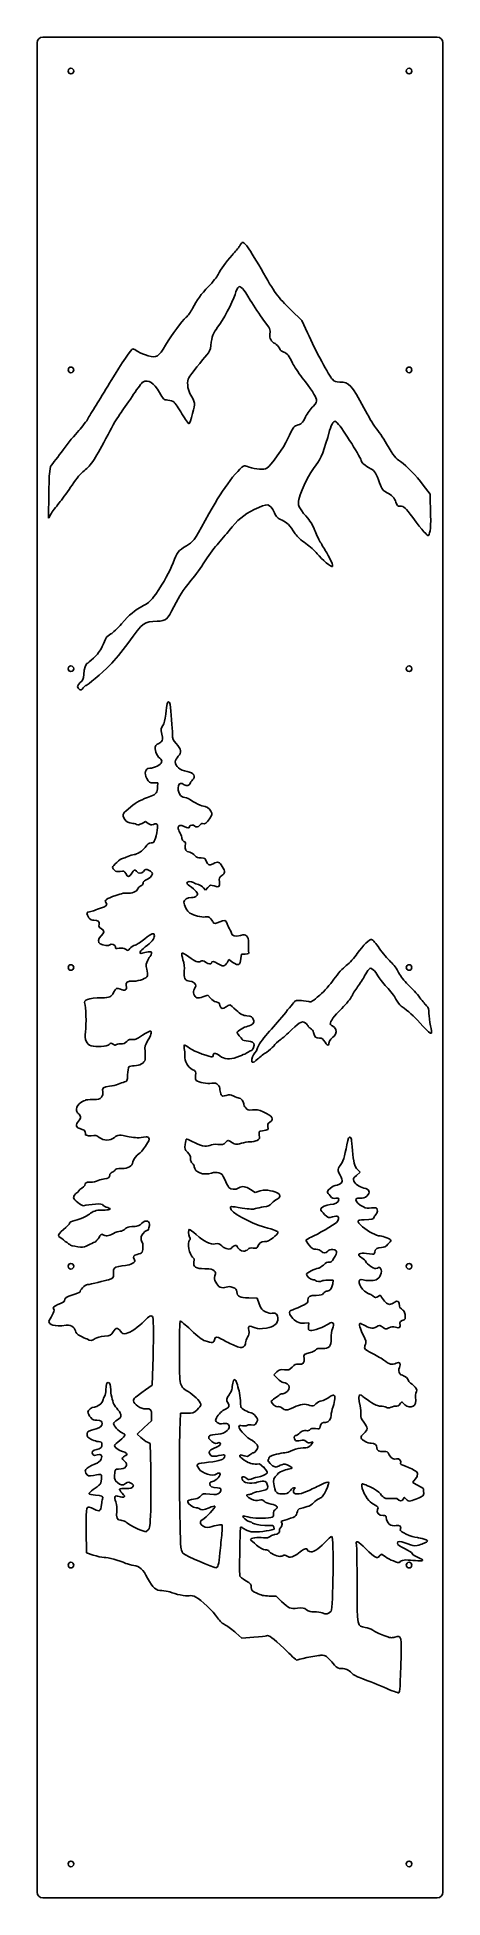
# Model space of a CAD drawing. Header units: inches. Extents: x -4.5 to 4.5, y -20.6 to 20.6.
import ezdxf

# ---------------------------------------------------------------- set-up
doc = ezdxf.new("R2010")
doc.units = ezdxf.units.IN
doc.header["$MEASUREMENT"] = 0

msp = doc.modelspace()

# ---------------------------------------------------------------- linework, layer by layer
for p, q in [((4.375, 20.625), (-4.375, 20.625)), ((-4.5, 20.5), (-4.5, -20.5)), ((4.5, -20.5), (4.5, 20.5)), ((1.135, 14.576), (1.373, 14.348)), ((1.373, 14.348), (1.499, 14.07)), ((-4.243, 10.48), (-4.236, 10.891)), ((-4.236, 10.891), (-4.207, 11.111)), ((4.067, 10.695), (4.218, 10.495)), ((4.218, 10.495), (4.23, 10.022)), ((-1.825, 4.094), (-1.92, 4.094)), ((-1.829, 4.005), (-1.825, 4.094)), ((-2.094, 3.24), (-2.173, 3.195)), ((-2.038, 3.196), (-2.094, 3.24)), ((-0.767, 1.714), (-0.811, 1.769)), ((-0.711, 1.774), (-0.767, 1.714)), ((-0.248, 0.178), (-0.286, 0.107)), ((-0.156, 0.112), (-0.248, 0.178)), ((0.03, 0.299), (0.019, 0.196)), ((0.114, 0.299), (0.03, 0.299)), ((-0.822, -0.651), (-0.712, -0.611)), ((-0.712, -0.611), (-0.657, -0.68)), ((2.609, -4.482), (2.664, -4.541)), ((0.234, -4.921), (0.337, -4.987)), ((2.664, -4.541), (2.584, -4.609)), ((0.337, -4.987), (0.45, -4.955)), ((2.068, -6.932), (1.952, -6.932)), ((2.057, -7.013), (2.068, -6.932)), ((0.197, -7.326), (0.383, -7.333)), ((0.383, -7.333), (0.428, -7.459)), ((1.527, -7.881), (1.429, -7.887)), ((1.52, -7.959), (1.527, -7.881)), ((-1.948, -9.263), (-1.934, -8.836)), ((0.748, -9.029), (0.816, -8.967)), ((0.831, -9.114), (0.748, -9.029)), ((-2.098, -9.366), (-1.948, -9.263)), ((-1.319, -9.883), (-1.335, -10.263)), ((-1.179, -9.883), (-1.319, -9.883)), ((-2.283, -10.349), (-2.123, -10.2)), ((-2.123, -10.2), (-1.962, -10.05)), ((-1.962, -10.05), (-1.962, -9.931)), ((-2.201, -10.423), (-2.283, -10.349)), ((-1.99, -10.55), (-2.055, -10.523)), ((-1.98, -11.102), (-1.99, -10.55)), ((0.429, -11.007), (0.528, -11.083)), ((0.528, -11.083), (0.529, -11.072)), ((0.588, -11.419), (0.618, -11.508)), ((3.482, -11.772), (3.29, -11.776)), ((0.937, -12.341), (0.935, -12.348)), ((-3.407, -12.977), (-3.412, -12.479)), ((-2.219, -12.465), (-2.086, -12.514)), ((-2.086, -12.514), (-2.04, -12.469)), ((0.756, -12.443), (0.755, -12.45)), ((-3.259, -13.027), (-3.407, -12.977)), ((3.138, -13.008), (3.091, -13.052)), ((3.218, -13.062), (3.138, -13.008)), ((0.65, -13.935), (0.806, -13.939)), ((0.806, -13.939), (0.924, -14.054)), ((0.037, -14.871), (-0.09, -14.753)), ((0.304, -14.849), (0.037, -14.871)), ((-4.375, -20.625), (4.375, -20.625))]:
    msp.add_line(p, q)
for centre in [(-3.75, 19.875), (3.75, 19.875), (-3.75, 13.25), (3.75, 13.25), (-3.75, 6.625), (3.75, 6.625), (-3.75, 0), (3.75, 0), (-3.75, -6.625), (3.75, -6.625), (-3.75, -13.25), (3.75, -13.25), (-3.75, -19.875), (3.75, -19.875)]:
    msp.add_circle(centre, 0.0625)
for centre, start, end in [((-4.375, 20.5), 90, 180), ((4.375, 20.5), 0, 90), ((-4.375, -20.5), -180, -90), ((4.375, -20.5), -90, 0)]:
    msp.add_arc(centre, 0.125, start, end)
for points in [[(-0.486, 15.365), (-0.426, 15.483), (-0.316, 15.634), (-0.173, 15.794)], [(-0.173, 15.794), (-0.111, 15.864), (-0.036, 15.956), (-0.007, 16)], [(-0.007, 16), (0.022, 16.043), (0.053, 16.079), (0.062, 16.079)], [(0.062, 16.079), (0.07, 16.079), (0.11, 16.043), (0.149, 16)], [(0.149, 16), (0.188, 15.956), (0.331, 15.725), (0.467, 15.487)], [(-0.695, 15.102), (-0.605, 15.196), (-0.511, 15.315), (-0.486, 15.365)], [(0.467, 15.487), (0.771, 14.952), (0.837, 14.861), (1.135, 14.576)], [(-1.056, 14.608), (-0.947, 14.813), (-0.873, 14.916), (-0.695, 15.102)], [(-0.109, 14.923), (-0.171, 14.737), (-0.378, 14.347), (-0.497, 14.194)], [(-0.036, 15.086), (-0.051, 15.074), (-0.084, 15), (-0.109, 14.923)], [(0.228, 14.797), (0.076, 15.054), (0.011, 15.125), (-0.036, 15.086)], [(-1.199, 14.411), (-1.159, 14.446), (-1.094, 14.535), (-1.056, 14.608)], [(0.525, 14.35), (0.442, 14.46), (0.308, 14.661), (0.228, 14.797)], [(-1.652, 13.795), (-1.501, 14.046), (-1.295, 14.327), (-1.199, 14.411)], [(-0.497, 14.194), (-0.597, 14.065), (-0.622, 13.997), (-0.646, 13.793)], [(0.665, 14.052), (0.676, 14.147), (0.672, 14.156), (0.525, 14.35)], [(0.779, 13.833), (0.683, 13.883), (0.653, 13.941), (0.665, 14.052)], [(1.499, 14.07), (1.672, 13.684), (1.978, 13.113), (2.05, 13.04)], [(-2.858, 13.011), (-2.624, 13.4), (-2.409, 13.718), (-2.378, 13.717)], [(-2.378, 13.717), (-2.364, 13.717), (-2.313, 13.69), (-2.264, 13.657)], [(-2.264, 13.657), (-2.215, 13.624), (-2.113, 13.581), (-2.037, 13.562)], [(-2.037, 13.562), (-1.844, 13.514), (-1.808, 13.535), (-1.652, 13.795)], [(-0.646, 13.793), (-0.659, 13.69), (-0.675, 13.653), (-0.738, 13.582)], [(0.874, 13.729), (0.855, 13.769), (0.812, 13.816), (0.779, 13.833)], [(0.969, 13.643), (0.927, 13.653), (0.898, 13.679), (0.874, 13.729)], [(1.166, 13.397), (1.095, 13.558), (1.039, 13.628), (0.969, 13.643)], [(-0.738, 13.582), (-0.831, 13.48), (-1.098, 13.138), (-1.134, 13.076)], [(1.383, 13.073), (1.291, 13.19), (1.194, 13.336), (1.166, 13.397)], [(-3.163, 12.516), (-3.086, 12.638), (-2.948, 12.861), (-2.858, 13.011)], [(-2.155, 12.978), (-2.179, 12.965), (-2.271, 12.844), (-2.36, 12.709)], [(-1.786, 12.748), (-1.91, 12.968), (-2.032, 13.044), (-2.155, 12.978)], [(-1.134, 13.076), (-1.179, 13), (-1.167, 12.83), (-1.11, 12.726)], [(1.696, 12.593), (1.676, 12.674), (1.582, 12.819), (1.383, 13.073)], [(2.05, 13.04), (2.1, 12.989), (2.127, 12.98), (2.216, 12.98)], [(2.216, 12.98), (2.416, 12.98), (2.487, 12.903), (2.747, 12.407)], [(-3.366, 12.179), (-3.332, 12.243), (-3.241, 12.394), (-3.163, 12.516)], [(-2.36, 12.709), (-2.449, 12.574), (-2.575, 12.392), (-2.64, 12.305)], [(-1.599, 12.578), (-1.697, 12.59), (-1.699, 12.592), (-1.786, 12.748)], [(-1.463, 12.532), (-1.484, 12.551), (-1.545, 12.572), (-1.599, 12.578)], [(-1.288, 12.275), (-1.363, 12.397), (-1.442, 12.513), (-1.463, 12.532)], [(-1.11, 12.726), (-0.988, 12.503), (-0.991, 12.528), (-1.053, 12.279)], [(1.454, 12.207), (1.495, 12.284), (1.57, 12.39), (1.62, 12.441)], [(1.62, 12.441), (1.699, 12.521), (1.709, 12.542), (1.696, 12.593)], [(2.747, 12.407), (2.837, 12.236), (2.954, 12.041), (3.009, 11.973)], [(-3.579, 11.902), (-3.496, 11.991), (-3.4, 12.116), (-3.366, 12.179)], [(-2.64, 12.305), (-2.705, 12.218), (-2.835, 12), (-2.928, 11.82)], [(-1.13, 12.053), (-1.141, 12.053), (-1.212, 12.153), (-1.288, 12.275)], [(-1.053, 12.279), (-1.084, 12.154), (-1.118, 12.053), (-1.13, 12.053)], [(1.057, 11.715), (1.176, 11.976), (1.19, 11.998), (1.256, 12.018)], [(1.256, 12.018), (1.364, 12.051), (1.378, 12.064), (1.454, 12.207)], [(2.062, 12.075), (2.04, 12.048), (2.007, 11.973), (1.989, 11.907)], [(2.139, 12.094), (2.105, 12.121), (2.097, 12.119), (2.062, 12.075)], [(2.69, 11.24), (2.651, 11.363), (2.226, 12.021), (2.139, 12.094)], [(3.009, 11.973), (3.063, 11.905), (3.173, 11.741), (3.252, 11.608)], [(-3.922, 11.48), (-3.817, 11.622), (-3.663, 11.813), (-3.579, 11.902)], [(-2.928, 11.82), (-3.198, 11.298), (-3.309, 11.128), (-3.451, 11.017)], [(0.595, 11.067), (0.682, 11.125), (0.973, 11.532), (1.057, 11.715)], [(1.989, 11.907), (1.87, 11.469), (1.795, 11.277), (1.69, 11.144)], [(3.252, 11.608), (3.424, 11.319), (3.439, 11.3), (3.561, 11.216)], [(-4.207, 11.111), (-4.155, 11.171), (-4.027, 11.336), (-3.922, 11.48)], [(1.69, 11.144), (1.53, 10.939), (1.389, 10.66), (1.303, 10.377)], [(2.903, 11.058), (2.762, 11.136), (2.709, 11.18), (2.69, 11.24)], [(3.561, 11.216), (3.708, 11.115), (3.902, 10.914), (4.067, 10.695)], [(-3.451, 11.017), (-3.539, 10.949), (-3.619, 10.855), (-3.725, 10.697)], [(-0.77, 9.912), (-0.538, 10.331), (-0.438, 10.496), (-0.273, 10.726)], [(-0.273, 10.726), (-0.137, 10.917), (0.057, 11.125), (0.1, 11.125)], [(0.1, 11.125), (0.111, 11.125), (0.156, 11.111), (0.202, 11.095)], [(0.202, 11.095), (0.343, 11.045), (0.54, 11.031), (0.595, 11.067)], [(3.098, 10.747), (3.032, 10.941), (2.987, 11.012), (2.903, 11.058)], [(3.251, 10.534), (3.158, 10.584), (3.148, 10.597), (3.098, 10.747)], [(-4.246, 9.961), (-4.257, 9.968), (-4.243, 10.198), (-4.243, 10.48)], [(-3.989, 10.33), (-4.052, 10.251), (-4.14, 10.136), (-4.184, 10.076)], [(-3.725, 10.697), (-3.807, 10.574), (-3.926, 10.409), (-3.989, 10.33)], [(1.303, 10.377), (1.273, 10.275), (1.316, 10.173), (1.46, 10.01)], [(3.46, 10.313), (3.426, 10.416), (3.379, 10.466), (3.251, 10.534)], [(3.553, 10.228), (3.495, 10.229), (3.484, 10.239), (3.46, 10.313)], [(-4.184, 10.076), (-4.228, 10.015), (-4.235, 9.955), (-4.246, 9.961)], [(-1.19, 9.345), (-1.039, 9.434), (-1.025, 9.453), (-0.77, 9.912)], [(0.316, 10.152), (0.077, 10.035), (-0.057, 9.924), (-0.241, 9.691)], [(0.765, 10.078), (0.654, 10.299), (0.625, 10.304), (0.316, 10.152)], [(0.933, 9.917), (0.836, 9.961), (0.811, 9.985), (0.765, 10.078)], [(1.226, 9.617), (1.097, 9.813), (1.047, 9.864), (0.933, 9.917)], [(1.46, 10.01), (1.556, 9.901), (1.61, 9.816), (1.652, 9.706)], [(3.835, 9.976), (3.667, 10.202), (3.64, 10.227), (3.553, 10.228)], [(4.183, 9.58), (4.158, 9.564), (4.054, 9.68), (3.835, 9.976)], [(4.23, 10.022), (4.238, 9.691), (4.2, 9.59), (4.183, 9.58)], [(-0.241, 9.691), (-0.301, 9.616), (-0.421, 9.472), (-0.509, 9.372)], [(1.46, 9.399), (1.35, 9.474), (1.272, 9.547), (1.226, 9.617)], [(1.652, 9.706), (1.684, 9.622), (1.743, 9.499), (1.782, 9.433)], [(-1.485, 8.974), (-1.395, 9.209), (-1.37, 9.24), (-1.19, 9.345)], [(-0.509, 9.372), (-0.596, 9.273), (-0.721, 9.102), (-0.786, 8.993)], [(1.713, 9.174), (1.664, 9.236), (1.55, 9.337), (1.46, 9.399)], [(2.052, 8.888), (2.035, 8.86), (1.814, 9.046), (1.713, 9.174)], [(1.782, 9.433), (1.821, 9.366), (1.886, 9.257), (1.925, 9.19)], [(1.925, 9.19), (2.014, 9.039), (2.067, 8.912), (2.052, 8.888)], [(-1.871, 8.28), (-1.677, 8.561), (-1.567, 8.758), (-1.485, 8.974)], [(-0.786, 8.993), (-0.852, 8.884), (-0.984, 8.7), (-1.081, 8.584)], [(-2.138, 8.024), (-2.012, 8.092), (-1.979, 8.123), (-1.871, 8.28)], [(-1.081, 8.584), (-1.304, 8.315), (-1.315, 8.298), (-1.468, 7.994)], [(-2.627, 7.621), (-2.446, 7.831), (-2.35, 7.91), (-2.138, 8.024)], [(-1.468, 7.994), (-1.612, 7.71), (-1.64, 7.685), (-1.835, 7.677)], [(-2.866, 7.397), (-2.823, 7.417), (-2.719, 7.516), (-2.627, 7.621)], [(-1.835, 7.677), (-2.142, 7.666), (-2.138, 7.669), (-2.49, 7.182)], [(-3.25, 6.857), (-3.159, 6.941), (-3.104, 7.016), (-3.057, 7.116)], [(-3.057, 7.116), (-3.022, 7.193), (-2.981, 7.28), (-2.967, 7.309)], [(-2.967, 7.309), (-2.953, 7.338), (-2.907, 7.377), (-2.866, 7.397)], [(-2.49, 7.182), (-2.611, 7.014), (-2.786, 6.802), (-2.879, 6.711)], [(-3.467, 6.497), (-3.455, 6.632), (-3.423, 6.74), (-3.395, 6.74)], [(-2.879, 6.711), (-3.078, 6.516), (-3.385, 6.255), (-3.414, 6.255)], [(-3.395, 6.74), (-3.385, 6.74), (-3.32, 6.793), (-3.25, 6.857)], [(-3.558, 6.162), (-3.622, 6.201), (-3.617, 6.258), (-3.545, 6.317)], [(-3.477, 6.197), (-3.513, 6.149), (-3.527, 6.143), (-3.558, 6.162)], [(-3.545, 6.317), (-3.487, 6.364), (-3.477, 6.388), (-3.467, 6.497)], [(-3.414, 6.255), (-3.425, 6.255), (-3.454, 6.229), (-3.477, 6.197)], [(-1.645, 5.616), (-1.618, 5.85), (-1.608, 5.896), (-1.584, 5.896)], [(-1.584, 5.896), (-1.573, 5.896), (-1.559, 5.865), (-1.553, 5.828)], [(-1.553, 5.828), (-1.532, 5.689), (-1.499, 5.292), (-1.499, 5.174)], [(-1.733, 5.174), (-1.757, 5.292), (-1.756, 5.304), (-1.712, 5.365)], [(-1.712, 5.365), (-1.679, 5.412), (-1.66, 5.483), (-1.645, 5.616)], [(-1.878, 4.906), (-1.866, 4.927), (-1.839, 4.95), (-1.818, 4.957)], [(-1.818, 4.957), (-1.796, 4.964), (-1.762, 4.987), (-1.743, 5.009)], [(-1.743, 5.009), (-1.711, 5.044), (-1.71, 5.063), (-1.733, 5.174)], [(-1.499, 5.174), (-1.499, 5.062), (-1.492, 5.045), (-1.417, 4.963)], [(-1.417, 4.963), (-1.302, 4.836), (-1.291, 4.773), (-1.371, 4.682)], [(-2.004, 4.416), (-1.898, 4.425), (-1.757, 4.496), (-1.74, 4.549)], [(-1.781, 4.639), (-1.85, 4.696), (-1.907, 4.852), (-1.878, 4.906)], [(-1.74, 4.549), (-1.73, 4.583), (-1.74, 4.606), (-1.781, 4.639)], [(-1.371, 4.682), (-1.407, 4.642), (-1.435, 4.588), (-1.435, 4.562)], [(-1.435, 4.562), (-1.435, 4.46), (-1.331, 4.375), (-1.171, 4.346)], [(-2.064, 4.188), (-2.103, 4.262), (-2.11, 4.296), (-2.095, 4.346)], [(-2.095, 4.346), (-2.08, 4.399), (-2.065, 4.411), (-2.004, 4.416)], [(-1.92, 4.094), (-2.01, 4.094), (-2.016, 4.098), (-2.064, 4.188)], [(-1.171, 4.346), (-1.024, 4.319), (-0.971, 4.234), (-1.055, 4.157)], [(-1.055, 4.157), (-1.078, 4.137), (-1.102, 4.103), (-1.109, 4.082)], [(-2.425, 3.559), (-2.29, 3.669), (-2.184, 3.726), (-1.978, 3.798)], [(-1.978, 3.798), (-1.864, 3.839), (-1.835, 3.879), (-1.829, 4.005)], [(-1.364, 4.03), (-1.396, 3.901), (-1.324, 3.767), (-1.222, 3.767)], [(-1.237, 4.051), (-1.308, 4.098), (-1.348, 4.091), (-1.364, 4.03)], [(-1.109, 4.082), (-1.126, 4.028), (-1.181, 4.014), (-1.237, 4.051)], [(-1.222, 3.767), (-1.188, 3.767), (-1.114, 3.732), (-1.043, 3.683)], [(-2.405, 3.198), (-2.519, 3.198), (-2.631, 3.342), (-2.579, 3.422)], [(-2.579, 3.422), (-2.57, 3.435), (-2.501, 3.497), (-2.425, 3.559)], [(-1.043, 3.683), (-0.978, 3.637), (-0.889, 3.594), (-0.847, 3.587)], [(-0.847, 3.587), (-0.735, 3.568), (-0.685, 3.538), (-0.644, 3.463)], [(-0.644, 3.463), (-0.609, 3.397), (-0.609, 3.395), (-0.674, 3.299)], [(-2.295, 3.174), (-2.32, 3.187), (-2.369, 3.198), (-2.405, 3.198)], [(-2.173, 3.195), (-2.236, 3.16), (-2.261, 3.156), (-2.295, 3.174)], [(-1.921, 3.173), (-1.972, 3.155), (-1.992, 3.159), (-2.038, 3.196)], [(-1.973, 2.763), (-1.903, 2.766), (-1.893, 2.784), (-1.848, 2.984)], [(-1.848, 2.984), (-1.808, 3.168), (-1.823, 3.207), (-1.921, 3.173)], [(-1.24, 3.128), (-1.31, 3.168), (-1.372, 3.154), (-1.372, 3.098)], [(-1.372, 3.098), (-1.372, 3.077), (-1.353, 3.025), (-1.33, 2.981)], [(-1.33, 2.981), (-1.307, 2.938), (-1.288, 2.884), (-1.288, 2.861)], [(-1.119, 3.124), (-1.119, 3.082), (-1.164, 3.084), (-1.24, 3.128)], [(-1.003, 3.135), (-1.024, 3.168), (-1.119, 3.16), (-1.119, 3.124)], [(-0.891, 3.157), (-0.92, 3.111), (-0.981, 3.099), (-1.003, 3.135)], [(-0.833, 3.19), (-0.851, 3.196), (-0.876, 3.182), (-0.891, 3.157)], [(-0.674, 3.299), (-0.743, 3.198), (-0.783, 3.17), (-0.833, 3.19)], [(-2.489, 2.46), (-2.444, 2.483), (-2.38, 2.502), (-2.348, 2.502)], [(-2.348, 2.502), (-2.294, 2.502), (-2.147, 2.598), (-2.106, 2.66)], [(-2.106, 2.66), (-2.053, 2.74), (-2.025, 2.762), (-1.973, 2.763)], [(-1.288, 2.861), (-1.288, 2.838), (-1.269, 2.809), (-1.245, 2.797)], [(-1.245, 2.797), (-1.21, 2.778), (-1.204, 2.761), (-1.216, 2.701)], [(-1.216, 2.701), (-1.232, 2.614), (-1.205, 2.574), (-1.115, 2.554)], [(-1.115, 2.554), (-1.079, 2.546), (-1.028, 2.515), (-1.002, 2.484)], [(-1.002, 2.484), (-0.964, 2.44), (-0.935, 2.428), (-0.863, 2.428)], [(-2.827, 2.218), (-2.827, 2.254), (-2.645, 2.418), (-2.605, 2.418)], [(-2.785, 2.155), (-2.808, 2.175), (-2.827, 2.204), (-2.827, 2.218)], [(-2.658, 2.131), (-2.724, 2.12), (-2.753, 2.126), (-2.785, 2.155)], [(-2.536, 2.081), (-2.57, 2.14), (-2.579, 2.143), (-2.658, 2.131)], [(-2.605, 2.418), (-2.587, 2.418), (-2.535, 2.437), (-2.489, 2.46)], [(-2.402, 2.091), (-2.456, 2.001), (-2.489, 1.998), (-2.536, 2.081)], [(-2.3, 2.134), (-2.338, 2.179), (-2.354, 2.173), (-2.402, 2.091)], [(-2.141, 2.131), (-2.195, 2.074), (-2.251, 2.075), (-2.3, 2.134)], [(-2.016, 2.15), (-2.09, 2.186), (-2.091, 2.185), (-2.141, 2.131)], [(-2.094, 1.937), (-2.013, 1.972), (-1.941, 2.039), (-1.941, 2.08)], [(-1.941, 2.08), (-1.941, 2.099), (-1.975, 2.131), (-2.016, 2.15)], [(-0.863, 2.428), (-0.777, 2.428), (-0.77, 2.424), (-0.748, 2.355)], [(-0.748, 2.355), (-0.72, 2.268), (-0.682, 2.255), (-0.595, 2.301)], [(-0.595, 2.301), (-0.491, 2.354), (-0.454, 2.343), (-0.394, 2.24)], [(-0.394, 2.24), (-0.324, 2.12), (-0.325, 2.093), (-0.404, 2.037)], [(-2.755, 1.597), (-2.622, 1.644), (-2.548, 1.659), (-2.498, 1.649)], [(-2.498, 1.649), (-2.409, 1.633), (-2.288, 1.682), (-2.268, 1.742)], [(-2.268, 1.742), (-2.26, 1.767), (-2.231, 1.796), (-2.203, 1.807)], [(-2.203, 1.807), (-2.172, 1.819), (-2.152, 1.843), (-2.152, 1.87)], [(-2.152, 1.87), (-2.152, 1.897), (-2.131, 1.922), (-2.094, 1.937)], [(-1.032, 1.884), (-1.081, 1.916), (-1.182, 1.907), (-1.182, 1.871)], [(-1.182, 1.871), (-1.182, 1.861), (-1.136, 1.819), (-1.078, 1.778)], [(-1.078, 1.778), (-0.948, 1.684), (-0.917, 1.632), (-0.963, 1.586)], [(-0.919, 1.839), (-0.954, 1.847), (-1.004, 1.867), (-1.032, 1.884)], [(-0.811, 1.769), (-0.836, 1.8), (-0.884, 1.831), (-0.919, 1.839)], [(-0.573, 1.807), (-0.652, 1.833), (-0.657, 1.832), (-0.711, 1.774)], [(-0.456, 1.9), (-0.439, 1.789), (-0.463, 1.771), (-0.573, 1.807)], [(-0.404, 2.037), (-0.465, 1.994), (-0.469, 1.984), (-0.456, 1.9)], [(-3.338, 1.237), (-3.306, 1.237), (-3.256, 1.25), (-3.227, 1.265)], [(-3.227, 1.265), (-3.198, 1.28), (-3.129, 1.305), (-3.073, 1.321)], [(-3.073, 1.321), (-2.963, 1.351), (-2.933, 1.387), (-2.975, 1.439)], [(-2.975, 1.439), (-3.017, 1.488), (-2.969, 1.523), (-2.755, 1.597)], [(-1.074, 1.553), (-1.167, 1.553), (-1.246, 1.504), (-1.246, 1.446)], [(-1.246, 1.446), (-1.246, 1.383), (-1.167, 1.242), (-1.112, 1.206)], [(-0.963, 1.586), (-0.981, 1.568), (-1.031, 1.553), (-1.074, 1.553)], [(-3.352, 1.103), (-3.416, 1.183), (-3.41, 1.237), (-3.338, 1.237)], [(-3.242, 1.047), (-3.289, 1.047), (-3.322, 1.064), (-3.352, 1.103)], [(-3.127, 0.952), (-3.114, 1.02), (-3.146, 1.047), (-3.242, 1.047)], [(-3.077, 0.861), (-3.127, 0.889), (-3.136, 0.906), (-3.127, 0.952)], [(-3.08, 0.7), (-3.001, 0.775), (-3, 0.817), (-3.077, 0.861)], [(-1.112, 1.206), (-1.03, 1.152), (-0.85, 1.108), (-0.774, 1.122)], [(-0.774, 1.122), (-0.714, 1.133), (-0.694, 1.126), (-0.647, 1.076)], [(-0.647, 1.076), (-0.617, 1.043), (-0.592, 1.01), (-0.592, 1.002)], [(-0.592, 1.002), (-0.592, 0.966), (-0.523, 0.97), (-0.45, 1.01)], [(-0.45, 1.01), (-0.353, 1.063), (-0.308, 1.052), (-0.288, 0.971)], [(-0.288, 0.971), (-0.28, 0.939), (-0.255, 0.887), (-0.232, 0.856)], [(-0.232, 0.856), (-0.21, 0.824), (-0.192, 0.783), (-0.192, 0.764)], [(-3.106, 0.524), (-3.162, 0.553), (-3.15, 0.632), (-3.08, 0.7)], [(-2.889, 0.501), (-2.906, 0.474), (-3.036, 0.488), (-3.106, 0.524)], [(-2.764, 0.455), (-2.764, 0.506), (-2.863, 0.542), (-2.889, 0.501)], [(-2.679, 0.426), (-2.755, 0.413), (-2.764, 0.416), (-2.764, 0.455)], [(-2.538, 0.404), (-2.579, 0.431), (-2.615, 0.436), (-2.679, 0.426)], [(-2.442, 0.422), (-2.482, 0.369), (-2.484, 0.368), (-2.538, 0.404)], [(-2.324, 0.498), (-2.367, 0.487), (-2.42, 0.453), (-2.442, 0.422)], [(-2.11, 0.636), (-2.185, 0.572), (-2.281, 0.51), (-2.324, 0.498)], [(-2.168, 0.318), (-2.256, 0.294), (-2.22, 0.368), (-2.102, 0.455)], [(-1.899, 0.702), (-1.899, 0.782), (-1.96, 0.763), (-2.11, 0.636)], [(-2.102, 0.455), (-1.964, 0.557), (-1.899, 0.636), (-1.899, 0.702)], [(-0.192, 0.764), (-0.192, 0.705), (-0.1, 0.68), (0.008, 0.71)], [(0.008, 0.71), (0.095, 0.734), (0.109, 0.733), (0.147, 0.699)], [(0.147, 0.699), (0.18, 0.669), (0.189, 0.635), (0.187, 0.543)], [(0.187, 0.543), (0.186, 0.478), (0.188, 0.397), (0.192, 0.362)], [(2.603, 0.31), (2.734, 0.496), (2.873, 0.631), (2.924, 0.622)], [(2.924, 0.622), (2.943, 0.618), (3.018, 0.53), (3.091, 0.425)], [(3.091, 0.425), (3.163, 0.321), (3.275, 0.187), (3.34, 0.128)], [(-2.041, 0.344), (-2.085, 0.337), (-2.142, 0.325), (-2.168, 0.318)], [(-2.066, -0.038), (-2.089, 0.064), (-2.087, 0.083), (-2.048, 0.159)], [(-2.048, 0.159), (-2.025, 0.206), (-1.996, 0.249), (-1.984, 0.257)], [(-1.962, 0.314), (-1.962, 0.352), (-1.971, 0.356), (-2.041, 0.344)], [(-1.984, 0.257), (-1.972, 0.264), (-1.962, 0.29), (-1.962, 0.314)], [(-1.288, 0.317), (-1.298, 0.307), (-1.287, 0.242), (-1.265, 0.173)], [(-1.137, 0.237), (-1.211, 0.291), (-1.279, 0.327), (-1.288, 0.317)], [(-1.265, 0.173), (-1.235, 0.079), (-1.228, 0.015), (-1.238, -0.075)], [(-0.872, 0.138), (-0.931, 0.106), (-0.987, 0.127), (-1.137, 0.237)], [(-0.764, 0.119), (-0.815, 0.15), (-0.841, 0.154), (-0.872, 0.138)], [(-0.634, 0.099), (-0.634, 0.065), (-0.69, 0.074), (-0.764, 0.119)], [(-0.497, 0.089), (-0.573, 0.141), (-0.634, 0.146), (-0.634, 0.099)], [(-0.286, 0.107), (-0.333, 0.019), (-0.387, 0.015), (-0.497, 0.089)], [(0.019, 0.196), (0.004, 0.049), (-0.037, 0.029), (-0.156, 0.112)], [(0.192, 0.362), (0.198, 0.301), (0.195, 0.299), (0.114, 0.299)], [(2.085, -0.26), (2.174, -0.133), (2.276, -0.021), (2.358, 0.043)], [(2.358, 0.043), (2.434, 0.103), (2.536, 0.214), (2.603, 0.31)], [(3.34, 0.128), (3.414, 0.059), (3.48, -0.028), (3.52, -0.112)], [(-2.65, -0.484), (-2.553, -0.53), (-2.501, -0.497), (-2.522, -0.401)], [(-2.522, -0.401), (-2.54, -0.32), (-2.511, -0.303), (-2.357, -0.302)], [(-2.357, -0.302), (-2.227, -0.302), (-2.076, -0.243), (-2.053, -0.183)], [(-2.053, -0.183), (-2.046, -0.165), (-2.052, -0.1), (-2.066, -0.038)], [(-1.238, -0.075), (-1.254, -0.226), (-1.215, -0.302), (-1.119, -0.302)], [(-1.119, -0.302), (-1.059, -0.302), (-0.962, -0.371), (-0.977, -0.403)], [(-0.977, -0.403), (-0.981, -0.411), (-0.997, -0.444), (-1.013, -0.476)], [(1.768, -0.615), (1.871, -0.523), (2, -0.379), (2.085, -0.26)], [(2.766, -0.186), (2.736, -0.244), (2.666, -0.354), (2.61, -0.431)], [(2.86, -0.043), (2.837, -0.064), (2.795, -0.128), (2.766, -0.186)], [(2.957, -0.05), (2.903, -0.008), (2.899, -0.008), (2.86, -0.043)], [(3.058, -0.183), (3.034, -0.134), (2.989, -0.075), (2.957, -0.05)], [(3.254, -0.429), (3.171, -0.342), (3.083, -0.231), (3.058, -0.183)], [(3.52, -0.112), (3.565, -0.203), (3.629, -0.286), (3.732, -0.382)], [(3.732, -0.382), (3.813, -0.458), (3.93, -0.587), (3.992, -0.669)], [(-3.441, -0.802), (-3.486, -0.718), (-3.368, -0.677), (-3.069, -0.672)], [(-3.428, -1.43), (-3.407, -1.258), (-3.416, -0.85), (-3.441, -0.802)], [(-3.069, -0.672), (-2.888, -0.669), (-2.857, -0.655), (-2.805, -0.554)], [(-2.805, -0.554), (-2.751, -0.448), (-2.738, -0.442), (-2.65, -0.484)], [(-1.013, -0.476), (-1.034, -0.518), (-1.037, -0.551), (-1.023, -0.59)], [(-1.023, -0.59), (-0.99, -0.682), (-0.946, -0.695), (-0.822, -0.651)], [(-0.657, -0.68), (-0.622, -0.722), (-0.573, -0.754), (-0.528, -0.763)], [(-0.528, -0.763), (-0.469, -0.775), (-0.453, -0.789), (-0.444, -0.84)], [(0.969, -1.05), (1.089, -0.899), (1.202, -0.764), (1.22, -0.749)], [(1.22, -0.749), (1.251, -0.723), (1.357, -0.726), (1.529, -0.757)], [(1.529, -0.757), (1.587, -0.768), (1.612, -0.753), (1.768, -0.615)], [(2.477, -0.642), (2.461, -0.681), (2.361, -0.801), (2.256, -0.909)], [(2.61, -0.431), (2.553, -0.507), (2.494, -0.602), (2.477, -0.642)], [(3.46, -0.699), (3.43, -0.638), (3.337, -0.516), (3.254, -0.429)], [(3.579, -0.856), (3.544, -0.831), (3.491, -0.76), (3.46, -0.699)], [(3.992, -0.669), (4.053, -0.751), (4.124, -0.836), (4.149, -0.858)], [(-0.444, -0.84), (-0.431, -0.918), (-0.378, -0.93), (-0.305, -0.873)], [(-0.305, -0.873), (-0.274, -0.848), (-0.24, -0.829), (-0.228, -0.829)], [(-0.228, -0.829), (-0.217, -0.829), (-0.152, -0.88), (-0.084, -0.943)], [(-0.084, -0.943), (0.024, -1.044), (0.053, -1.059), (0.154, -1.072)], [(0.154, -1.072), (0.255, -1.085), (0.272, -1.094), (0.294, -1.148)], [(0.294, -1.148), (0.316, -1.2), (0.314, -1.215), (0.284, -1.249)], [(0.374, -1.823), (0.445, -1.602), (0.737, -1.341), (0.969, -1.05)], [(1.474, -1.25), (1.396, -1.172), (1.337, -1.195), (1.151, -1.375)], [(2.256, -0.909), (2.079, -1.089), (2.001, -1.194), (2.001, -1.25)], [(3.997, -1.232), (3.829, -1.051), (3.761, -0.991), (3.579, -0.856)], [(4.249, -1.455), (4.23, -1.474), (4.181, -1.43), (3.997, -1.232)], [(4.149, -0.858), (4.184, -0.89), (4.193, -0.923), (4.193, -1.017)], [(4.193, -1.017), (4.193, -1.081), (4.208, -1.204), (4.226, -1.29)], [(-3.3, -1.736), (-3.409, -1.7), (-3.449, -1.603), (-3.428, -1.43)], [(-2.509, -1.639), (-2.548, -1.681), (-2.581, -1.693), (-2.65, -1.693)], [(-2.392, -1.597), (-2.445, -1.587), (-2.468, -1.596), (-2.509, -1.639)], [(-2.165, -1.503), (-2.3, -1.592), (-2.337, -1.608), (-2.392, -1.597)], [(-1.982, -1.409), (-1.995, -1.402), (-2.077, -1.444), (-2.165, -1.503)], [(-2.105, -1.858), (-2.115, -1.746), (-2.11, -1.725), (-2.05, -1.628)], [(-2.05, -1.628), (-1.973, -1.505), (-1.95, -1.43), (-1.982, -1.409)], [(0.173, -1.303), (0.094, -1.317), (-0.065, -1.412), (-0.065, -1.444)], [(-0.065, -1.444), (-0.065, -1.455), (-0.043, -1.486), (-0.015, -1.513)], [(-0.015, -1.513), (0.012, -1.54), (0.04, -1.577), (0.047, -1.595)], [(0.047, -1.595), (0.066, -1.645), (0.308, -1.597), (0.317, -1.724)], [(0.284, -1.249), (0.264, -1.271), (0.215, -1.295), (0.173, -1.303)], [(0.891, -1.606), (0.843, -1.641), (0.778, -1.703), (0.747, -1.743)], [(1.151, -1.375), (1.056, -1.467), (0.939, -1.571), (0.891, -1.606)], [(1.516, -1.31), (1.516, -1.301), (1.497, -1.274), (1.474, -1.25)], [(1.567, -1.351), (1.539, -1.338), (1.516, -1.32), (1.516, -1.31)], [(1.632, -1.444), (1.623, -1.4), (1.599, -1.366), (1.567, -1.351)], [(1.761, -1.567), (1.679, -1.567), (1.653, -1.542), (1.632, -1.444)], [(1.887, -1.654), (1.84, -1.58), (1.821, -1.567), (1.761, -1.567)], [(1.98, -1.647), (1.979, -1.667), (1.971, -1.696), (1.961, -1.712)], [(2.038, -1.566), (2.006, -1.591), (1.98, -1.628), (1.98, -1.647)], [(2.001, -1.25), (2.001, -1.262), (2.024, -1.283), (2.053, -1.296)], [(2.12, -1.477), (2.107, -1.501), (2.07, -1.541), (2.038, -1.566)], [(2.053, -1.296), (2.119, -1.326), (2.152, -1.417), (2.12, -1.477)], [(4.226, -1.29), (4.244, -1.376), (4.254, -1.45), (4.249, -1.455)], [(-2.9, -1.706), (-2.946, -1.753), (-3.193, -1.771), (-3.3, -1.736)], [(-2.815, -1.703), (-2.86, -1.673), (-2.868, -1.674), (-2.9, -1.706)], [(-2.753, -1.714), (-2.761, -1.727), (-2.785, -1.722), (-2.815, -1.703)], [(-2.65, -1.693), (-2.7, -1.693), (-2.746, -1.703), (-2.753, -1.714)], [(-2.345, -2.178), (-2.222, -2.178), (-2.12, -2.119), (-2.105, -2.04)], [(-2.105, -2.04), (-2.099, -2.008), (-2.099, -1.926), (-2.105, -1.858)], [(-1.235, -1.714), (-1.243, -1.714), (-1.244, -1.75), (-1.237, -1.793)], [(-1.237, -1.793), (-1.229, -1.837), (-1.224, -1.909), (-1.224, -1.955)], [(-1.12, -1.788), (-1.175, -1.747), (-1.227, -1.714), (-1.235, -1.714)], [(-1.224, -1.955), (-1.227, -2.08), (-1.156, -2.211), (-1.059, -2.261)], [(-0.611, -1.977), (-0.648, -1.999), (-1.019, -1.861), (-1.12, -1.788)], [(-0.592, -1.934), (-0.592, -1.951), (-0.601, -1.97), (-0.611, -1.977)], [(-0.445, -1.959), (-0.517, -1.899), (-0.592, -1.886), (-0.592, -1.934)], [(-0.071, -1.989), (-0.225, -2.048), (-0.352, -2.038), (-0.445, -1.959)], [(0.204, -1.861), (0.128, -1.911), (0.106, -1.921), (-0.071, -1.989)], [(0.317, -1.724), (0.255, -1.889), (0.267, -1.819), (0.204, -1.861)], [(0.393, -2.027), (0.272, -2.141), (0.237, -2.128), (0.275, -1.984)], [(0.275, -1.984), (0.289, -1.932), (0.382, -1.843), (0.374, -1.823)], [(0.592, -1.875), (0.538, -1.907), (0.449, -1.975), (0.393, -2.027)], [(0.747, -1.743), (0.716, -1.784), (0.646, -1.844), (0.592, -1.875)], [(1.961, -1.712), (1.946, -1.734), (1.929, -1.721), (1.887, -1.654)], [(-2.563, -2.538), (-2.501, -2.525), (-2.5, -2.521), (-2.494, -2.378)], [(-2.494, -2.378), (-2.49, -2.298), (-2.477, -2.22), (-2.465, -2.205)], [(-2.465, -2.205), (-2.452, -2.19), (-2.399, -2.178), (-2.345, -2.178)], [(-1.059, -2.261), (-0.979, -2.302), (-0.977, -2.306), (-0.987, -2.394)], [(-0.987, -2.394), (-0.994, -2.456), (-0.988, -2.493), (-0.969, -2.508)], [(-3.266, -2.926), (-3.135, -2.926), (-3.114, -2.921), (-3.076, -2.875)], [(-3.076, -2.875), (-3.046, -2.837), (-3.038, -2.805), (-3.047, -2.756)], [(-3.047, -2.756), (-3.063, -2.672), (-3.037, -2.651), (-2.892, -2.633)], [(-2.892, -2.633), (-2.829, -2.625), (-2.744, -2.604), (-2.702, -2.585)], [(-2.702, -2.585), (-2.661, -2.567), (-2.598, -2.546), (-2.563, -2.538)], [(-0.969, -2.508), (-0.917, -2.549), (-0.726, -2.582), (-0.628, -2.568)], [(-0.628, -2.568), (-0.548, -2.556), (-0.526, -2.56), (-0.489, -2.598)], [(-0.489, -2.598), (-0.462, -2.625), (-0.445, -2.669), (-0.445, -2.712)], [(-0.445, -2.712), (-0.445, -2.75), (-0.431, -2.799), (-0.415, -2.821)], [(-0.415, -2.821), (-0.389, -2.857), (-0.378, -2.858), (-0.305, -2.835)], [(-0.305, -2.835), (-0.232, -2.811), (-0.214, -2.813), (-0.14, -2.852)], [(-0.14, -2.852), (-0.094, -2.875), (-0.04, -2.895), (-0.02, -2.895)], [(-3.539, -3.309), (-3.582, -3.203), (-3.633, -3.24), (-3.631, -3.141)], [(-3.631, -3.141), (-3.629, -3.012), (-3.435, -2.948), (-3.427, -2.94)], [(-3.427, -2.94), (-3.42, -2.933), (-3.347, -2.926), (-3.266, -2.926)], [(-0.02, -2.895), (0.022, -2.895), (0.082, -2.971), (0.082, -3.023)], [(0.082, -3.023), (0.082, -3.042), (0.102, -3.083), (0.126, -3.113)], [(0.126, -3.113), (0.166, -3.164), (0.179, -3.168), (0.279, -3.157)], [(0.279, -3.157), (0.369, -3.146), (0.411, -3.154), (0.515, -3.201)], [(0.515, -3.201), (0.723, -3.293), (0.767, -3.362), (0.661, -3.431)], [(-3.626, -3.515), (-3.649, -3.449), (-3.519, -3.359), (-3.539, -3.309)], [(-3.46, -3.61), (-3.505, -3.575), (-3.605, -3.578), (-3.626, -3.515)], [(-3.43, -3.714), (-3.426, -3.718), (-3.415, -3.645), (-3.46, -3.61)], [(-3.304, -3.729), (-3.383, -3.739), (-3.448, -3.697), (-3.43, -3.714)], [(-2.456, -3.751), (-2.676, -3.706), (-2.715, -3.708), (-2.788, -3.77)], [(0.496, -3.622), (0.415, -3.636), (0.415, -3.636), (0.428, -3.718)], [(0.62, -3.529), (0.635, -3.596), (0.631, -3.599), (0.496, -3.622)], [(0.661, -3.431), (0.616, -3.461), (0.609, -3.477), (0.62, -3.529)], [(-3.123, -3.769), (-3.187, -3.722), (-3.209, -3.717), (-3.304, -3.729)], [(-2.788, -3.77), (-2.876, -3.843), (-3.023, -3.843), (-3.123, -3.769)], [(-2.081, -3.755), (-2.251, -3.781), (-2.312, -3.781), (-2.456, -3.751)], [(-2.234, -4.126), (-2.217, -4.116), (-2.156, -4.042), (-2.1, -3.962)], [(-2.1, -3.962), (-2.018, -3.847), (-2.002, -3.81), (-2.02, -3.783)], [(-2.02, -3.783), (-2.032, -3.764), (-2.06, -3.751), (-2.081, -3.755)], [(-1.215, -3.922), (-1.229, -4.025), (-1.226, -4.035), (-1.164, -4.097)], [(-1.191, -3.803), (-1.196, -3.808), (-1.207, -3.862), (-1.215, -3.922)], [(-1.06, -3.857), (-1.127, -3.822), (-1.185, -3.797), (-1.191, -3.803)], [(-1.164, -4.097), (-1.116, -4.145), (-1.098, -4.182), (-1.098, -4.235)], [(-0.672, -3.943), (-0.757, -3.983), (-0.876, -3.956), (-1.06, -3.857)], [(-0.491, -3.922), (-0.567, -3.915), (-0.624, -3.921), (-0.672, -3.943)], [(-0.32, -3.877), (-0.373, -3.928), (-0.39, -3.932), (-0.491, -3.922)], [(-0.211, -3.861), (-0.262, -3.822), (-0.262, -3.822), (-0.32, -3.877)], [(0.031, -3.897), (-0.081, -3.931), (-0.131, -3.923), (-0.211, -3.861)], [(0.226, -3.865), (0.176, -3.865), (0.088, -3.879), (0.031, -3.897)], [(0.379, -3.832), (0.345, -3.85), (0.276, -3.865), (0.226, -3.865)], [(0.428, -3.718), (0.44, -3.793), (0.436, -3.803), (0.379, -3.832)], [(2.254, -4.349), (2.291, -4.303), (2.344, -4.104), (2.39, -3.838)], [(2.39, -3.838), (2.405, -3.75), (2.453, -3.732), (2.472, -3.807)], [(2.472, -3.807), (2.478, -3.833), (2.49, -3.944), (2.497, -4.054)], [(2.497, -4.054), (2.515, -4.314), (2.54, -4.41), (2.609, -4.482)], [(-2.837, -4.539), (-2.808, -4.528), (-2.778, -4.504), (-2.771, -4.487)], [(-2.771, -4.487), (-2.762, -4.463), (-2.726, -4.455), (-2.627, -4.455)], [(-2.627, -4.455), (-2.473, -4.455), (-2.397, -4.41), (-2.377, -4.307)], [(-2.377, -4.307), (-2.364, -4.246), (-2.303, -4.168), (-2.234, -4.126)], [(-1.098, -4.235), (-1.098, -4.282), (-1.083, -4.321), (-1.056, -4.344)], [(-1.056, -4.344), (-1.033, -4.364), (-1.014, -4.396), (-1.014, -4.416)], [(-1.014, -4.416), (-1.014, -4.537), (-0.804, -4.616), (-0.633, -4.56)], [(2.219, -4.605), (2.156, -4.492), (2.16, -4.466), (2.254, -4.349)], [(-3.575, -4.953), (-3.564, -4.904), (-3.46, -4.879), (-3.446, -4.831)], [(-3.446, -4.831), (-3.427, -4.763), (-3.422, -4.761), (-3.321, -4.76)], [(-3.321, -4.76), (-3.264, -4.76), (-3.185, -4.743), (-3.145, -4.723)], [(-3.145, -4.723), (-3.106, -4.703), (-3.043, -4.687), (-3.007, -4.687)], [(-3.007, -4.687), (-2.932, -4.687), (-2.89, -4.655), (-2.89, -4.598)], [(-2.89, -4.598), (-2.89, -4.576), (-2.867, -4.55), (-2.837, -4.539)], [(-0.633, -4.56), (-0.574, -4.54), (-0.526, -4.538), (-0.472, -4.551)], [(-0.472, -4.551), (-0.404, -4.569), (-0.389, -4.585), (-0.34, -4.701)], [(-0.34, -4.701), (-0.31, -4.773), (-0.267, -4.851), (-0.246, -4.875)], [(-0.246, -4.875), (-0.199, -4.926), (-0.101, -4.931), (-0.023, -4.887)], [(-0.023, -4.887), (0.058, -4.841), (0.122, -4.849), (0.234, -4.921)], [(0.45, -4.955), (0.545, -4.928), (0.581, -4.927), (0.677, -4.95)], [(0.677, -4.95), (0.74, -4.964), (0.812, -4.987), (0.838, -5.001)], [(1.938, -4.97), (1.938, -4.935), (2.067, -4.834), (2.113, -4.834)], [(2.113, -4.834), (2.171, -4.834), (2.253, -4.788), (2.265, -4.747)], [(2.265, -4.747), (2.273, -4.724), (2.253, -4.665), (2.219, -4.605)], [(2.584, -4.609), (2.511, -4.67), (2.506, -4.681), (2.526, -4.734)], [(2.526, -4.734), (2.55, -4.798), (2.65, -4.868), (2.748, -4.889)], [(2.748, -4.889), (2.876, -4.916), (2.901, -4.983), (2.813, -5.066)], [(-3.693, -5.107), (-3.706, -5.036), (-3.581, -4.979), (-3.575, -4.953)], [(-3.476, -5.282), (-3.517, -5.288), (-3.687, -5.14), (-3.693, -5.107)], [(-3.035, -5.274), (-3.043, -5.211), (-3.344, -5.26), (-3.476, -5.282)], [(-2.901, -5.366), (-2.822, -5.336), (-3.029, -5.312), (-3.035, -5.274)], [(0.048, -5.333), (-0.228, -5.291), (-0.213, -5.291), (-0.213, -5.329)], [(-0.213, -5.329), (-0.213, -5.42), (0.216, -5.665), (0.525, -5.751)], [(0.343, -5.345), (0.293, -5.363), (0.222, -5.36), (0.048, -5.333)], [(0.525, -5.308), (0.461, -5.316), (0.38, -5.333), (0.343, -5.345)], [(0.704, -5.226), (0.654, -5.279), (0.616, -5.296), (0.525, -5.308)], [(0.826, -5.134), (0.794, -5.148), (0.739, -5.189), (0.704, -5.226)], [(0.838, -5.001), (0.902, -5.036), (0.896, -5.104), (0.826, -5.134)], [(1.79, -5.361), (1.79, -5.319), (1.917, -5.256), (2.003, -5.256)], [(1.875, -5.476), (1.828, -5.431), (1.79, -5.38), (1.79, -5.361)], [(1.999, -5.064), (1.965, -5.028), (1.938, -4.986), (1.938, -4.97)], [(2.125, -5.116), (2.07, -5.127), (2.05, -5.119), (1.999, -5.064)], [(2.003, -5.256), (2.095, -5.256), (2.191, -5.201), (2.191, -5.147)], [(2.191, -5.147), (2.191, -5.109), (2.182, -5.105), (2.125, -5.116)], [(2.665, -5.114), (2.588, -5.113), (2.57, -5.119), (2.57, -5.149)], [(2.57, -5.149), (2.57, -5.193), (2.639, -5.259), (2.737, -5.309)], [(2.813, -5.066), (2.773, -5.103), (2.737, -5.115), (2.665, -5.114)], [(2.737, -5.309), (2.792, -5.336), (2.837, -5.342), (2.921, -5.332)], [(2.921, -5.332), (3.028, -5.32), (3.034, -5.321), (3.047, -5.373)], [(-4.019, -5.961), (-4.082, -5.906), (-3.766, -5.702), (-3.78, -5.672)], [(-3.78, -5.672), (-3.802, -5.628), (-3.574, -5.601), (-3.429, -5.522)], [(-3.429, -5.522), (-3.341, -5.475), (-3.291, -5.412), (-3.188, -5.388)], [(-3.188, -5.388), (-3.098, -5.368), (-2.953, -5.386), (-2.901, -5.366)], [(-2.45, -5.75), (-2.492, -5.757), (-2.543, -5.782), (-2.564, -5.805)], [(-2.187, -5.676), (-2.27, -5.761), (-2.307, -5.728), (-2.45, -5.75)], [(-2.011, -5.719), (-1.99, -5.631), (-2.088, -5.574), (-2.187, -5.676)], [(-2.11, -5.856), (-2.032, -5.781), (-2.054, -5.896), (-2.011, -5.719)], [(0.525, -5.751), (0.788, -5.824), (0.841, -5.846), (0.841, -5.879)], [(1.581, -5.977), (1.712, -5.92), (2.086, -5.704), (2.143, -5.651)], [(2.053, -5.53), (1.961, -5.556), (1.96, -5.556), (1.875, -5.476)], [(2.168, -5.518), (2.155, -5.511), (2.104, -5.516), (2.053, -5.53)], [(2.143, -5.651), (2.194, -5.604), (2.205, -5.542), (2.168, -5.518)], [(2.758, -5.593), (2.577, -5.593), (2.571, -5.617), (2.72, -5.747)], [(2.72, -5.747), (2.845, -5.857), (3.026, -5.951), (3.112, -5.952)], [(2.971, -5.545), (2.971, -5.581), (2.915, -5.593), (2.758, -5.593)], [(3.015, -5.475), (2.991, -5.501), (2.971, -5.532), (2.971, -5.545)], [(3.047, -5.373), (3.056, -5.412), (3.048, -5.44), (3.015, -5.475)], [(-3.76, -6.155), (-3.788, -6.135), (-3.956, -6.016), (-4.019, -5.961)], [(-3.537, -6.2), (-3.603, -6.188), (-3.729, -6.176), (-3.76, -6.155)], [(-3.223, -6.087), (-3.295, -6.109), (-3.43, -6.217), (-3.537, -6.2)], [(-3.05, -5.917), (-3.094, -5.888), (-3.156, -6.067), (-3.223, -6.087)], [(-2.81, -5.899), (-2.926, -5.961), (-2.977, -5.965), (-3.05, -5.917)], [(-2.656, -5.846), (-2.686, -5.846), (-2.756, -5.87), (-2.81, -5.899)], [(-2.564, -5.805), (-2.584, -5.827), (-2.626, -5.846), (-2.656, -5.846)], [(-2.194, -6.007), (-2.194, -5.956), (-2.174, -5.919), (-2.11, -5.856)], [(-2.173, -6.089), (-2.185, -6.082), (-2.194, -6.045), (-2.194, -6.007)], [(-2.173, -6.309), (-2.146, -6.259), (-2.146, -6.105), (-2.173, -6.089)], [(-1.117, -6.042), (-1.173, -6.099), (-1.127, -6.372), (-1.052, -6.424)], [(-1.124, -5.804), (-1.148, -5.804), (-1.143, -5.928), (-1.117, -5.976)], [(-0.974, -5.921), (-1.048, -5.857), (-1.116, -5.804), (-1.124, -5.804)], [(-1.117, -5.976), (-1.101, -6.008), (-1.101, -6.026), (-1.117, -6.042)], [(-0.549, -6.128), (-0.659, -6.146), (-0.789, -6.083), (-0.974, -5.921)], [(-0.406, -6.17), (-0.455, -6.122), (-0.475, -6.116), (-0.549, -6.128)], [(-0.179, -6.208), (-0.219, -6.266), (-0.323, -6.249), (-0.406, -6.17)], [(-0.065, -6.184), (-0.065, -6.145), (-0.147, -6.162), (-0.179, -6.208)], [(0.079, -6.289), (0.021, -6.289), (-0.065, -6.226), (-0.065, -6.184)], [(0.547, -6.078), (0.467, -6.078), (0.419, -6.113), (0.391, -6.192)], [(0.733, -5.992), (0.65, -6.058), (0.607, -6.078), (0.547, -6.078)], [(0.841, -5.879), (0.841, -5.894), (0.793, -5.945), (0.733, -5.992)], [(1.533, -6.155), (1.491, -6.105), (1.463, -6.054), (1.471, -6.041)], [(1.471, -6.041), (1.479, -6.028), (1.528, -5.999), (1.581, -5.977)], [(1.686, -6.247), (1.621, -6.247), (1.597, -6.232), (1.533, -6.155)], [(3.112, -5.952), (3.176, -5.953), (3.35, -6.024), (3.35, -6.05)], [(3.283, -6.135), (3.231, -6.189), (3.198, -6.205), (3.139, -6.205)], [(3.35, -6.05), (3.35, -6.059), (3.32, -6.097), (3.283, -6.135)], [(-2.544, -6.605), (-2.495, -6.605), (-2.428, -6.587), (-2.389, -6.563)], [(-2.389, -6.563), (-2.33, -6.527), (-2.323, -6.514), (-2.341, -6.48)], [(-2.341, -6.48), (-2.382, -6.403), (-2.367, -6.375), (-2.278, -6.36)], [(-2.278, -6.36), (-2.228, -6.352), (-2.184, -6.331), (-2.173, -6.309)], [(-1.052, -6.424), (-1.017, -6.449), (-1.011, -6.468), (-1.022, -6.526)], [(-1.022, -6.526), (-1.044, -6.642), (-0.986, -6.678), (-0.781, -6.678)], [(0.175, -6.249), (0.155, -6.271), (0.112, -6.289), (0.079, -6.289)], [(0.294, -6.22), (0.23, -6.212), (0.203, -6.218), (0.175, -6.249)], [(0.391, -6.192), (0.379, -6.224), (0.362, -6.229), (0.294, -6.22)], [(1.801, -6.289), (1.776, -6.262), (1.736, -6.247), (1.686, -6.247)], [(1.732, -6.669), (1.752, -6.669), (1.805, -6.636), (1.849, -6.596)], [(1.949, -6.288), (1.9, -6.343), (1.849, -6.343), (1.801, -6.289)], [(1.849, -6.596), (1.907, -6.544), (1.943, -6.526), (1.975, -6.535)], [(2.063, -6.251), (2.009, -6.247), (1.977, -6.257), (1.949, -6.288)], [(1.975, -6.535), (2.011, -6.544), (2.032, -6.526), (2.084, -6.444)], [(2.084, -6.444), (2.168, -6.311), (2.162, -6.259), (2.063, -6.251)], [(2.939, -6.356), (2.745, -6.323), (2.633, -6.33), (2.633, -6.374)], [(2.633, -6.374), (2.633, -6.386), (2.666, -6.415), (2.706, -6.439)], [(2.706, -6.439), (2.746, -6.462), (2.785, -6.501), (2.793, -6.524)], [(2.793, -6.524), (2.8, -6.547), (2.849, -6.594), (2.901, -6.627)], [(2.988, -6.31), (2.983, -6.35), (2.971, -6.361), (2.939, -6.356)], [(3.139, -6.205), (3.047, -6.205), (2.997, -6.24), (2.988, -6.31)], [(-3.385, -7.031), (-3.351, -7.028), (-3.246, -7.006), (-3.154, -6.982)], [(-3.154, -6.982), (-3.061, -6.958), (-2.955, -6.931), (-2.919, -6.922)], [(-2.919, -6.922), (-2.815, -6.896), (-2.804, -6.882), (-2.809, -6.782)], [(-2.809, -6.782), (-2.811, -6.731), (-2.805, -6.681), (-2.794, -6.671)], [(-2.794, -6.671), (-2.758, -6.638), (-2.632, -6.605), (-2.544, -6.605)], [(-0.781, -6.678), (-0.642, -6.679), (-0.607, -6.686), (-0.572, -6.722)], [(-0.555, -6.833), (-0.578, -6.893), (-0.575, -6.912), (-0.539, -6.98)], [(-0.572, -6.722), (-0.534, -6.76), (-0.532, -6.772), (-0.555, -6.833)], [(-0.539, -6.98), (-0.483, -7.085), (-0.404, -7.122), (-0.309, -7.088)], [(1.474, -6.803), (1.474, -6.77), (1.669, -6.669), (1.732, -6.669)], [(1.623, -6.921), (1.573, -6.921), (1.474, -6.843), (1.474, -6.803)], [(1.674, -6.943), (1.667, -6.931), (1.644, -6.921), (1.623, -6.921)], [(1.82, -6.948), (1.797, -6.971), (1.689, -6.967), (1.674, -6.943)], [(1.952, -6.932), (1.888, -6.932), (1.829, -6.939), (1.82, -6.948)], [(2.731, -6.923), (2.596, -6.871), (2.622, -7.068), (2.765, -7.173)], [(3.021, -6.922), (2.953, -6.948), (2.799, -6.948), (2.731, -6.923)], [(2.901, -6.627), (2.982, -6.678), (3.003, -6.683), (3.048, -6.663)], [(3.119, -6.67), (3.166, -6.743), (3.109, -6.889), (3.021, -6.922)], [(3.048, -6.663), (3.09, -6.644), (3.104, -6.645), (3.119, -6.67)], [(-4.132, -7.577), (-4.22, -7.507), (-3.876, -7.433), (-3.894, -7.383)], [(-3.894, -7.383), (-3.926, -7.294), (-3.55, -7.216), (-3.552, -7.2)], [(-3.552, -7.2), (-3.559, -7.155), (-3.44, -7.037), (-3.385, -7.031)], [(-0.309, -7.088), (-0.25, -7.067), (-0.223, -7.067), (-0.157, -7.093)], [(-0.157, -7.093), (-0.09, -7.118), (-0.075, -7.134), (-0.069, -7.189)], [(-0.069, -7.189), (-0.059, -7.296), (-0.013, -7.319), (0.197, -7.326)], [(1.421, -7.478), (1.489, -7.446), (1.506, -7.426), (1.506, -7.38)], [(1.506, -7.38), (1.508, -7.293), (1.546, -7.269), (1.688, -7.269)], [(1.688, -7.269), (1.794, -7.269), (1.821, -7.262), (1.853, -7.222)], [(1.853, -7.222), (1.874, -7.196), (1.91, -7.174), (1.933, -7.174)], [(1.933, -7.174), (1.992, -7.174), (2.045, -7.105), (2.057, -7.013)], [(2.765, -7.173), (2.813, -7.209), (2.861, -7.238), (2.87, -7.238)], [(2.87, -7.238), (2.88, -7.238), (2.916, -7.258), (2.949, -7.283)], [(2.949, -7.283), (3.007, -7.326), (3.013, -7.326), (3.064, -7.294)], [(3.064, -7.294), (3.114, -7.26), (3.118, -7.261), (3.141, -7.306)], [(3.141, -7.306), (3.184, -7.389), (3.272, -7.47), (3.32, -7.47)], [(3.422, -7.425), (3.496, -7.367), (3.541, -7.401), (3.536, -7.51)], [(-4.239, -7.848), (-4.239, -7.798), (-4.082, -7.617), (-4.132, -7.577)], [(-2.122, -7.833), (-2.247, -7.968), (-2.433, -8.097), (-2.529, -8.115)], [(-1.933, -7.756), (-1.956, -7.696), (-2.018, -7.721), (-2.122, -7.833)], [(-1.934, -8.836), (-1.917, -8.299), (-1.916, -7.8), (-1.933, -7.756)], [(-1.327, -7.837), (-1.337, -7.843), (-1.344, -8.16), (-1.343, -8.542)], [(-1.091, -8.034), (-1.211, -7.919), (-1.317, -7.83), (-1.327, -7.837)], [(0.428, -7.459), (0.467, -7.57), (0.484, -7.591), (0.565, -7.632)], [(0.565, -7.632), (0.626, -7.663), (0.677, -7.674), (0.717, -7.666)], [(0.841, -7.776), (0.841, -7.897), (0.765, -7.962), (0.585, -7.994)], [(0.717, -7.666), (0.797, -7.65), (0.841, -7.689), (0.841, -7.776)], [(1.141, -7.745), (1.085, -7.669), (1.082, -7.62), (1.131, -7.605)], [(1.131, -7.605), (1.171, -7.592), (1.288, -7.541), (1.421, -7.478)], [(1.429, -7.887), (1.316, -7.894), (1.214, -7.844), (1.141, -7.745)], [(2.053, -8.011), (2.103, -7.892), (2.061, -7.835), (1.969, -7.899)], [(3.32, -7.47), (3.345, -7.47), (3.391, -7.45), (3.422, -7.425)], [(3.536, -7.51), (3.535, -7.553), (3.624, -7.593), (3.636, -7.615)], [(3.663, -7.786), (3.652, -7.819), (3.54, -7.831), (3.547, -7.881)], [(3.636, -7.615), (3.652, -7.642), (3.678, -7.744), (3.663, -7.786)], [(-3.857, -7.933), (-4.129, -7.968), (-4.238, -7.916), (-4.239, -7.848)], [(-3.64, -8.082), (-3.67, -8.008), (-3.71, -7.914), (-3.857, -7.933)], [(-3.384, -8.243), (-3.401, -8.23), (-3.605, -8.172), (-3.64, -8.082)], [(-3.21, -8.228), (-3.277, -8.278), (-3.33, -8.282), (-3.384, -8.243)], [(-3.009, -8.172), (-3.103, -8.181), (-3.173, -8.2), (-3.21, -8.228)], [(-2.814, -8.078), (-2.864, -8.156), (-2.871, -8.159), (-3.009, -8.172)], [(-2.652, -8.063), (-2.719, -7.976), (-2.752, -7.979), (-2.814, -8.078)], [(-2.529, -8.115), (-2.591, -8.127), (-2.606, -8.121), (-2.652, -8.063)], [(-0.771, -8.278), (-0.849, -8.251), (-0.926, -8.193), (-1.091, -8.034)], [(-0.407, -8.238), (-0.508, -8.172), (-0.558, -8.177), (-0.567, -8.255)], [(-0.15, -8.367), (-0.246, -8.326), (-0.362, -8.268), (-0.407, -8.238)], [(0.167, -8.197), (0.144, -8.232), (0.125, -8.286), (0.125, -8.318)], [(0.196, -8.044), (0.206, -8.114), (0.2, -8.148), (0.167, -8.197)], [(0.338, -7.987), (0.193, -7.936), (0.181, -7.94), (0.196, -8.044)], [(0.585, -7.994), (0.451, -8.017), (0.418, -8.016), (0.338, -7.987)], [(1.562, -8.05), (1.52, -8.039), (1.514, -8.026), (1.52, -7.959)], [(1.969, -7.899), (1.877, -7.963), (1.611, -8.062), (1.562, -8.05)], [(1.826, -8.445), (1.982, -8.452), (2.022, -8.405), (2.022, -8.218)], [(2.022, -8.218), (2.022, -8.146), (2.036, -8.052), (2.053, -8.011)], [(2.666, -7.891), (2.633, -7.891), (2.663, -8.009), (2.73, -8.143)], [(2.781, -7.944), (2.724, -7.915), (2.672, -7.891), (2.666, -7.891)], [(2.73, -8.143), (2.799, -8.279), (2.804, -8.3), (2.781, -8.356)], [(3.025, -7.966), (2.966, -8.01), (2.9, -8.004), (2.781, -7.944)], [(3.175, -7.979), (3.118, -7.926), (3.082, -7.923), (3.025, -7.966)], [(3.3, -7.989), (3.226, -8.024), (3.223, -8.024), (3.175, -7.979)], [(3.447, -7.976), (3.389, -7.957), (3.362, -7.959), (3.3, -7.989)], [(3.547, -7.881), (3.562, -7.99), (3.544, -8.008), (3.447, -7.976)], [(-1.343, -8.542), (-1.34, -9.34), (-1.362, -9.256), (-1.109, -9.432)], [(-0.567, -8.255), (-0.575, -8.325), (-0.62, -8.33), (-0.771, -8.278)], [(0.075, -8.408), (0.028, -8.438), (0.014, -8.436), (-0.15, -8.367)], [(0.125, -8.318), (0.125, -8.355), (0.107, -8.387), (0.075, -8.408)], [(1.421, -8.669), (1.406, -8.58), (1.426, -8.561), (1.561, -8.537)], [(1.561, -8.537), (1.602, -8.529), (1.654, -8.504), (1.674, -8.481)], [(1.674, -8.481), (1.704, -8.449), (1.735, -8.441), (1.826, -8.445)], [(2.781, -8.356), (2.767, -8.39), (2.761, -8.432), (2.768, -8.45)], [(2.768, -8.45), (2.774, -8.468), (2.844, -8.512), (2.923, -8.548)], [(2.923, -8.548), (3.001, -8.584), (3.121, -8.655), (3.189, -8.706)], [(0.816, -8.967), (0.877, -8.912), (0.894, -8.906), (0.984, -8.917)], [(0.984, -8.917), (1.077, -8.928), (1.09, -8.924), (1.154, -8.859)], [(1.154, -8.859), (1.21, -8.801), (1.236, -8.79), (1.296, -8.795)], [(1.296, -8.795), (1.401, -8.804), (1.437, -8.767), (1.421, -8.669)], [(3.189, -8.706), (3.317, -8.801), (3.374, -8.815), (3.466, -8.773)], [(3.466, -8.773), (3.545, -8.737), (3.573, -8.773), (3.539, -8.866)], [(3.539, -8.866), (3.517, -8.928), (3.518, -8.95), (3.547, -9.008)], [(3.547, -9.008), (3.571, -9.057), (3.678, -9.014), (3.749, -9.181)], [(-3.004, -9.505), (-2.988, -9.482), (-2.974, -9.418), (-2.974, -9.364)], [(-2.974, -9.364), (-2.974, -9.247), (-2.959, -9.198), (-2.922, -9.198)], [(-2.922, -9.198), (-2.891, -9.198), (-2.87, -9.264), (-2.869, -9.361)], [(-2.869, -9.361), (-2.869, -9.44), (-2.832, -9.608), (-2.799, -9.679)], [(-2.363, -9.609), (-2.363, -9.556), (-2.333, -9.528), (-2.098, -9.366)], [(-1.109, -9.432), (-0.976, -9.524), (-0.866, -9.647), (-0.866, -9.703)], [(-0.265, -9.656), (-0.31, -9.592), (-0.305, -9.548), (-0.244, -9.476)], [(-0.244, -9.476), (-0.215, -9.442), (-0.187, -9.386), (-0.182, -9.353)], [(-0.182, -9.353), (-0.177, -9.32), (-0.167, -9.258), (-0.16, -9.214)], [(-0.16, -9.214), (-0.144, -9.111), (-0.094, -9.111), (-0.068, -9.214)], [(-0.068, -9.214), (-0.057, -9.258), (-0.036, -9.336), (-0.022, -9.388)], [(-0.022, -9.388), (-0.007, -9.44), (0.007, -9.535), (0.01, -9.599)], [(0.776, -9.547), (0.822, -9.519), (0.865, -9.485), (0.873, -9.473)], [(0.957, -9.198), (0.933, -9.198), (0.876, -9.16), (0.831, -9.114)], [(0.873, -9.473), (0.88, -9.461), (0.913, -9.451), (0.947, -9.451)], [(0.947, -9.451), (1.013, -9.451), (1.094, -9.369), (1.094, -9.302)], [(1.094, -9.302), (1.094, -9.256), (1.018, -9.198), (0.957, -9.198)], [(2.084, -9.482), (2.071, -9.474), (2.021, -9.496), (1.973, -9.53)], [(2.064, -9.736), (2.111, -9.6), (2.118, -9.503), (2.084, -9.482)], [(2.664, -9.472), (2.624, -9.472), (2.624, -9.573), (2.663, -9.72)], [(2.708, -9.495), (2.701, -9.483), (2.68, -9.472), (2.664, -9.472)], [(3.749, -9.181), (3.759, -9.205), (3.958, -9.324), (3.914, -9.397)], [(3.914, -9.397), (3.887, -9.441), (3.894, -9.515), (3.899, -9.596)], [(-3.374, -9.86), (-3.375, -9.81), (-3.295, -9.746), (-3.231, -9.746)], [(-3.313, -9.975), (-3.346, -9.936), (-3.374, -9.884), (-3.374, -9.86)], [(-3.231, -9.746), (-3.167, -9.746), (-3.049, -9.655), (-3.041, -9.599)], [(-3.041, -9.599), (-3.037, -9.57), (-3.02, -9.528), (-3.004, -9.505)], [(-2.799, -9.679), (-2.787, -9.706), (-2.745, -9.764), (-2.707, -9.809)], [(-2.707, -9.809), (-2.615, -9.916), (-2.618, -9.96), (-2.721, -10.029)], [(-2.09, -9.786), (-2.193, -9.793), (-2.363, -9.683), (-2.363, -9.609)], [(-1.962, -9.931), (-1.962, -9.797), (-1.979, -9.778), (-2.09, -9.786)], [(-0.953, -9.804), (-1.035, -9.879), (-1.046, -9.883), (-1.179, -9.883)], [(-0.866, -9.703), (-0.866, -9.714), (-0.905, -9.76), (-0.953, -9.804)], [(-0.522, -9.987), (-0.475, -9.899), (-0.396, -9.821), (-0.322, -9.79)], [(-0.322, -9.79), (-0.242, -9.757), (-0.224, -9.714), (-0.265, -9.656)], [(0.01, -9.599), (0.012, -9.663), (0.015, -9.726), (0.017, -9.74)], [(0.017, -9.74), (0.02, -9.774), (0.191, -9.873), (0.247, -9.873)], [(0.247, -9.873), (0.273, -9.873), (0.314, -9.903), (0.346, -9.945)], [(0.694, -9.621), (0.694, -9.609), (0.731, -9.576), (0.776, -9.547)], [(0.838, -9.737), (0.799, -9.749), (0.694, -9.665), (0.694, -9.621)], [(0.928, -9.764), (0.899, -9.742), (0.86, -9.73), (0.838, -9.737)], [(1.189, -9.754), (1.035, -9.827), (1.01, -9.828), (0.928, -9.764)], [(1.551, -9.708), (1.438, -9.667), (1.345, -9.679), (1.189, -9.754)], [(1.68, -9.677), (1.626, -9.729), (1.615, -9.732), (1.551, -9.708)], [(1.812, -9.607), (1.772, -9.614), (1.712, -9.646), (1.68, -9.677)], [(1.973, -9.53), (1.925, -9.564), (1.852, -9.599), (1.812, -9.607)], [(2.022, -9.924), (2.022, -9.888), (2.041, -9.803), (2.064, -9.736)], [(2.663, -9.72), (2.679, -9.781), (2.688, -9.866), (2.682, -9.91)], [(2.881, -9.622), (2.794, -9.565), (2.716, -9.508), (2.708, -9.495)], [(3.121, -9.725), (3.059, -9.725), (3.002, -9.701), (2.881, -9.622)], [(3.245, -9.751), (3.222, -9.737), (3.166, -9.725), (3.121, -9.725)], [(3.355, -9.748), (3.3, -9.771), (3.278, -9.772), (3.245, -9.751)], [(3.483, -9.722), (3.45, -9.72), (3.393, -9.732), (3.355, -9.748)], [(3.615, -9.648), (3.57, -9.586), (3.556, -9.724), (3.483, -9.722)], [(3.899, -9.596), (3.909, -9.776), (3.716, -9.789), (3.615, -9.648)], [(-3.392, -10.333), (-3.385, -10.284), (-3.364, -10.273), (-3.19, -10.23)], [(-3.174, -10.038), (-3.242, -10.044), (-3.261, -10.035), (-3.313, -9.975)], [(-3.19, -10.23), (-3.023, -10.189), (-3.009, -10.023), (-3.174, -10.038)], [(-2.721, -10.029), (-2.768, -10.059), (-2.806, -10.098), (-2.806, -10.115)], [(-2.806, -10.115), (-2.806, -10.161), (-2.688, -10.286), (-2.616, -10.316)], [(-1.335, -10.263), (-1.355, -10.769), (-1.335, -12.791), (-1.309, -12.888)], [(-0.505, -10.087), (-0.552, -10.05), (-0.553, -10.045), (-0.522, -9.987)], [(-0.37, -10.113), (-0.434, -10.123), (-0.467, -10.116), (-0.505, -10.087)], [(-0.483, -10.347), (-0.321, -10.338), (-0.191, -10.214), (-0.257, -10.134)], [(-0.257, -10.134), (-0.277, -10.11), (-0.307, -10.105), (-0.37, -10.113)], [(0.059, -10.16), (-0.015, -10.148), (-0.023, -10.151), (-0.023, -10.193)], [(-0.023, -10.193), (-0.023, -10.24), (0.19, -10.463), (0.235, -10.463)], [(0.154, -10.151), (0.146, -10.164), (0.106, -10.167), (0.059, -10.16)], [(0.249, -10.141), (0.204, -10.135), (0.161, -10.139), (0.154, -10.151)], [(0.367, -10.085), (0.334, -10.147), (0.325, -10.151), (0.249, -10.141)], [(0.346, -9.945), (0.4, -10.015), (0.4, -10.019), (0.367, -10.085)], [(1.331, -10.318), (1.384, -10.272), (1.415, -10.26), (1.465, -10.267)], [(1.465, -10.267), (1.507, -10.274), (1.538, -10.266), (1.556, -10.244)], [(1.556, -10.244), (1.577, -10.22), (1.606, -10.215), (1.675, -10.224)], [(1.675, -10.224), (1.763, -10.236), (1.768, -10.234), (1.782, -10.176)], [(1.782, -10.176), (1.799, -10.104), (1.824, -10.084), (1.9, -10.084)], [(1.9, -10.084), (1.969, -10.084), (2.022, -10.015), (2.022, -9.924)], [(2.682, -9.91), (2.673, -9.979), (2.682, -10.003), (2.747, -10.081)], [(2.747, -10.081), (2.844, -10.197), (2.844, -10.252), (2.748, -10.33)], [(-3.374, -10.412), (-3.388, -10.395), (-3.396, -10.36), (-3.392, -10.333)], [(-3.143, -10.51), (-3.228, -10.502), (-3.337, -10.457), (-3.374, -10.412)], [(-3.264, -10.794), (-3.309, -10.749), (-3.272, -10.704), (-3.176, -10.686)], [(-3.176, -10.686), (-3.091, -10.67), (-3.053, -10.63), (-3.062, -10.564)], [(-3.062, -10.564), (-3.068, -10.526), (-3.084, -10.515), (-3.143, -10.51)], [(-2.669, -10.486), (-2.732, -10.537), (-2.785, -10.586), (-2.785, -10.596)], [(-2.785, -10.596), (-2.785, -10.635), (-2.678, -10.715), (-2.606, -10.728)], [(-2.553, -10.368), (-2.553, -10.382), (-2.605, -10.435), (-2.669, -10.486)], [(-2.616, -10.316), (-2.581, -10.33), (-2.553, -10.353), (-2.553, -10.368)], [(-2.055, -10.523), (-2.091, -10.508), (-2.157, -10.463), (-2.201, -10.423)], [(-0.671, -10.467), (-0.732, -10.391), (-0.681, -10.359), (-0.483, -10.347)], [(-0.662, -10.8), (-0.706, -10.736), (-0.689, -10.706), (-0.586, -10.665)], [(-0.502, -10.545), (-0.546, -10.568), (-0.616, -10.535), (-0.671, -10.467)], [(-0.586, -10.665), (-0.462, -10.617), (-0.409, -10.574), (-0.438, -10.545)], [(-0.438, -10.545), (-0.454, -10.529), (-0.473, -10.529), (-0.502, -10.545)], [(0.235, -10.463), (0.27, -10.463), (0.399, -10.592), (0.399, -10.626)], [(0.399, -10.626), (0.399, -10.673), (0.333, -10.758), (0.298, -10.758)], [(0.994, -10.759), (1.025, -10.759), (1.106, -10.734), (1.173, -10.704)], [(1.173, -10.704), (1.255, -10.667), (1.329, -10.65), (1.399, -10.651)], [(1.23, -10.483), (1.191, -10.45), (1.191, -10.379), (1.231, -10.379)], [(1.34, -10.486), (1.281, -10.502), (1.252, -10.502), (1.23, -10.483)], [(1.231, -10.379), (1.248, -10.379), (1.293, -10.352), (1.331, -10.318)], [(1.468, -10.509), (1.425, -10.47), (1.41, -10.467), (1.34, -10.486)], [(1.399, -10.651), (1.485, -10.652), (1.514, -10.642), (1.563, -10.596)], [(1.569, -10.53), (1.524, -10.551), (1.508, -10.548), (1.468, -10.509)], [(1.563, -10.596), (1.636, -10.526), (1.638, -10.499), (1.569, -10.53)], [(2.748, -10.33), (2.695, -10.372), (2.677, -10.4), (2.687, -10.426)], [(2.687, -10.426), (2.708, -10.481), (2.83, -10.548), (2.911, -10.548)], [(2.911, -10.548), (2.995, -10.548), (3.034, -10.579), (3.034, -10.646)], [(3.034, -10.646), (3.034, -10.707), (3.092, -10.738), (3.194, -10.732)], [(-3.417, -11.211), (-3.439, -11.17), (-3.439, -11.154), (-3.418, -11.128)], [(-3.418, -11.128), (-3.389, -11.094), (-3.318, -11.05), (-3.227, -11.012)], [(-3.167, -10.805), (-3.218, -10.823), (-3.238, -10.82), (-3.264, -10.794)], [(-3.227, -11.012), (-3.134, -10.973), (-3.112, -10.956), (-3.083, -10.898)], [(-3.083, -10.898), (-3.043, -10.815), (-3.08, -10.774), (-3.167, -10.805)], [(-2.699, -11.119), (-2.766, -11.116), (-2.784, -11.148), (-2.784, -11.268)], [(-2.567, -10.936), (-2.462, -11.033), (-2.529, -11.125), (-2.699, -11.119)], [(-2.586, -10.852), (-2.625, -10.88), (-2.624, -10.883), (-2.567, -10.936)], [(-2.606, -10.728), (-2.532, -10.742), (-2.478, -10.8), (-2.525, -10.816)], [(-2.525, -10.816), (-2.537, -10.82), (-2.565, -10.836), (-2.586, -10.852)], [(-1.982, -12.039), (-1.975, -11.827), (-1.975, -11.406), (-1.98, -11.102)], [(-0.917, -11.107), (-0.982, -11.007), (-0.969, -10.998), (-0.696, -10.969)], [(-0.514, -11.228), (-0.613, -11.293), (-0.839, -11.225), (-0.917, -11.107)], [(-0.696, -10.969), (-0.435, -10.941), (-0.339, -10.903), (-0.339, -10.828)], [(-0.408, -10.81), (-0.599, -10.849), (-0.628, -10.848), (-0.662, -10.8)], [(-0.339, -10.828), (-0.339, -10.803), (-0.354, -10.799), (-0.408, -10.81)], [(0.091, -10.824), (-0.066, -10.767), (-0.023, -10.867), (0.147, -10.954)], [(0.215, -10.805), (0.17, -10.847), (0.159, -10.848), (0.091, -10.824)], [(0.147, -10.954), (0.249, -11.006), (0.281, -11.012), (0.429, -11.007)], [(0.298, -10.758), (0.279, -10.758), (0.242, -10.779), (0.215, -10.805)], [(0.529, -11.072), (0.51, -11.083), (0.634, -11.188), (0.6, -11.212)], [(0.618, -10.933), (0.631, -10.896), (0.652, -10.855), (0.664, -10.842)], [(0.778, -11.074), (0.708, -11.059), (0.618, -10.933), (0.618, -10.933)], [(0.664, -10.842), (0.692, -10.815), (0.91, -10.76), (0.994, -10.759)], [(1.043, -11.025), (0.93, -10.975), (0.849, -11.09), (0.778, -11.074)], [(0.83, -11.237), (0.837, -11.193), (1.019, -11.132), (1.068, -11.124)], [(1.068, -11.124), (1.179, -11.107), (1.199, -11.094), (1.043, -11.025)], [(3.194, -10.732), (3.268, -10.727), (3.278, -10.733), (3.312, -10.804)], [(3.312, -10.804), (3.351, -10.885), (3.407, -10.917), (3.474, -10.896)], [(3.474, -10.896), (3.536, -10.877), (3.585, -10.937), (3.56, -11.002)], [(3.56, -11.002), (3.548, -11.034), (3.93, -11.122), (3.941, -11.22)], [(-3.248, -11.263), (-3.362, -11.284), (-3.382, -11.277), (-3.417, -11.211)], [(-3.255, -11.573), (-3.199, -11.532), (-3.137, -11.486), (-3.118, -11.471)], [(-3.076, -11.338), (-3.069, -11.221), (-3.053, -11.228), (-3.248, -11.263)], [(-3.118, -11.471), (-3.095, -11.453), (-3.08, -11.406), (-3.076, -11.338)], [(-2.784, -11.268), (-2.785, -11.352), (-2.775, -11.374), (-2.72, -11.421)], [(-2.72, -11.421), (-2.647, -11.482), (-2.603, -11.488), (-2.543, -11.443)], [(-2.527, -11.549), (-2.597, -11.549), (-2.662, -11.556), (-2.671, -11.565)], [(-2.543, -11.443), (-2.492, -11.404), (-2.448, -11.404), (-2.395, -11.445)], [(-2.376, -11.513), (-2.394, -11.54), (-2.429, -11.549), (-2.527, -11.549)], [(-2.395, -11.445), (-2.362, -11.47), (-2.358, -11.484), (-2.376, -11.513)], [(-0.496, -11.538), (-0.612, -11.538), (-0.68, -11.504), (-0.673, -11.449)], [(-0.673, -11.449), (-0.668, -11.415), (-0.649, -11.399), (-0.609, -11.395)], [(-0.609, -11.395), (-0.539, -11.387), (-0.41, -11.249), (-0.442, -11.216)], [(-0.442, -11.216), (-0.457, -11.202), (-0.479, -11.205), (-0.514, -11.228)], [(-0.423, -11.577), (-0.423, -11.547), (-0.44, -11.538), (-0.496, -11.538)], [(0.162, -11.337), (0.117, -11.294), (0.04, -11.278), (0.04, -11.312)], [(0.04, -11.312), (0.04, -11.406), (0.164, -11.457), (0.322, -11.428)], [(0.3, -11.325), (0.213, -11.355), (0.184, -11.357), (0.162, -11.337)], [(0.453, -11.286), (0.429, -11.286), (0.36, -11.304), (0.3, -11.325)], [(0.322, -11.428), (0.383, -11.417), (0.524, -11.349), (0.588, -11.419)], [(0.618, -11.508), (0.621, -11.586), (0.558, -11.583), (0.427, -11.614)], [(0.6, -11.212), (0.543, -11.252), (0.477, -11.286), (0.453, -11.286)], [(0.746, -11.403), (0.736, -11.298), (0.825, -11.27), (0.83, -11.237)], [(1, -11.669), (0.816, -11.676), (0.774, -11.671), (0.746, -11.403)], [(1.222, -11.536), (1.13, -11.511), (1.123, -11.665), (1, -11.669)], [(1.185, -11.632), (1.161, -11.583), (1.244, -11.542), (1.222, -11.536)], [(1.811, -11.459), (1.736, -11.495), (1.61, -11.555), (1.531, -11.594)], [(1.967, -11.413), (1.957, -11.403), (1.887, -11.424), (1.811, -11.459)], [(1.912, -11.586), (1.954, -11.497), (1.978, -11.423), (1.967, -11.413)], [(2.712, -11.447), (2.665, -11.476), (2.759, -11.709), (2.862, -11.82)], [(2.962, -11.552), (2.835, -11.488), (2.723, -11.44), (2.712, -11.447)], [(3.838, -11.41), (3.829, -11.443), (4.067, -11.517), (4.073, -11.567)], [(3.941, -11.22), (3.95, -11.31), (3.848, -11.376), (3.838, -11.41)], [(-3.412, -12.479), (-3.419, -11.905), (-3.423, -11.917), (-3.236, -12.009)], [(-3.349, -11.67), (-3.353, -11.657), (-3.311, -11.614), (-3.255, -11.573)], [(-3.208, -11.697), (-3.281, -11.694), (-3.345, -11.682), (-3.349, -11.67)], [(-3.236, -12.009), (-3.107, -12.072), (-3.095, -12.065), (-3.074, -11.907)], [(-3.05, -11.791), (-3.026, -11.729), (-3.071, -11.702), (-3.208, -11.697)], [(-3.074, -11.907), (-3.068, -11.861), (-3.057, -11.809), (-3.05, -11.791)], [(-2.683, -11.73), (-2.779, -11.696), (-2.797, -11.726), (-2.756, -11.85)], [(-2.756, -11.85), (-2.734, -11.919), (-2.727, -11.989), (-2.735, -12.059)], [(-2.581, -11.74), (-2.6, -11.747), (-2.646, -11.743), (-2.683, -11.73)], [(-2.671, -11.565), (-2.68, -11.574), (-2.655, -11.614), (-2.616, -11.654)], [(-2.616, -11.654), (-2.557, -11.715), (-2.551, -11.729), (-2.581, -11.74)], [(-1.161, -11.843), (-1.161, -11.813), (-1.138, -11.805), (-0.988, -11.781)], [(-0.971, -11.981), (-1.037, -11.981), (-1.161, -11.89), (-1.161, -11.843)], [(-0.988, -11.781), (-0.94, -11.773), (-0.894, -11.748), (-0.868, -11.715)], [(-0.868, -11.715), (-0.827, -11.663), (-0.82, -11.662), (-0.666, -11.676)], [(-0.827, -12.235), (-0.759, -12.207), (-0.537, -11.966), (-0.558, -11.945)], [(-0.558, -11.945), (-0.566, -11.937), (-0.621, -11.952), (-0.682, -11.977)], [(-0.666, -11.676), (-0.529, -11.689), (-0.5, -11.686), (-0.465, -11.654)], [(-0.465, -11.654), (-0.442, -11.633), (-0.423, -11.599), (-0.423, -11.577)], [(0.192, -11.686), (0.116, -11.686), (0.146, -11.732), (0.256, -11.785)], [(0.263, -11.666), (0.252, -11.677), (0.22, -11.686), (0.192, -11.686)], [(0.256, -11.785), (0.334, -11.822), (0.367, -11.828), (0.422, -11.812)], [(0.427, -11.614), (0.347, -11.632), (0.274, -11.656), (0.263, -11.666)], [(0.422, -11.812), (0.479, -11.795), (0.499, -11.799), (0.535, -11.833)], [(0.535, -11.833), (0.559, -11.856), (0.628, -11.885), (0.688, -11.897)], [(0.688, -11.897), (0.83, -11.928), (0.863, -11.966), (0.79, -12.014)], [(1.531, -11.594), (1.373, -11.672), (1.219, -11.701), (1.185, -11.632)], [(1.342, -11.991), (1.505, -11.958), (1.574, -11.928), (1.632, -11.867)], [(1.632, -11.867), (1.667, -11.83), (1.727, -11.787), (1.767, -11.771)], [(1.767, -11.771), (1.825, -11.747), (1.852, -11.713), (1.912, -11.586)], [(2.862, -11.82), (2.893, -11.853), (2.953, -11.898), (2.997, -11.92)], [(3.29, -11.776), (3.112, -11.769), (3.183, -11.664), (2.962, -11.552)], [(2.997, -11.92), (3.069, -11.957), (3.073, -11.964), (3.051, -12.013)], [(3.649, -11.751), (3.631, -11.736), (3.616, -11.906), (3.482, -11.772)], [(3.761, -11.829), (3.713, -11.83), (3.7, -11.794), (3.649, -11.751)], [(4.023, -11.737), (3.984, -11.746), (3.818, -11.827), (3.761, -11.829)], [(4.073, -11.567), (4.065, -11.619), (4.105, -11.716), (4.023, -11.737)], [(-2.735, -12.059), (-2.75, -12.188), (-2.72, -12.255), (-2.646, -12.255)], [(-2.646, -12.255), (-2.617, -12.255), (-2.567, -12.272), (-2.536, -12.293)], [(-2.536, -12.293), (-2.505, -12.314), (-2.45, -12.351), (-2.416, -12.374)], [(-2.416, -12.374), (-2.381, -12.397), (-2.292, -12.438), (-2.219, -12.465)], [(-2.04, -12.469), (-1.997, -12.426), (-1.993, -12.397), (-1.982, -12.039)], [(-0.898, -12.002), (-0.905, -11.991), (-0.938, -11.981), (-0.971, -11.981)], [(-0.672, -12.406), (-0.817, -12.45), (-0.961, -12.291), (-0.827, -12.235)], [(-0.682, -11.977), (-0.802, -12.027), (-0.877, -12.036), (-0.898, -12.002)], [(-0.397, -12.357), (-0.412, -12.343), (-0.531, -12.364), (-0.672, -12.406)], [(-0.401, -12.551), (-0.391, -12.453), (-0.389, -12.366), (-0.397, -12.357)], [(0.064, -12.161), (0.048, -12.177), (0.151, -12.276), (0.184, -12.276)], [(0.176, -12.182), (0.12, -12.165), (0.069, -12.156), (0.064, -12.161)], [(0.683, -12.194), (0.566, -12.22), (0.28, -12.213), (0.176, -12.182)], [(0.184, -12.276), (0.201, -12.276), (0.244, -12.294), (0.28, -12.316)], [(0.28, -12.316), (0.326, -12.344), (0.408, -12.36), (0.554, -12.37)], [(0.554, -12.37), (0.744, -12.383), (0.738, -12.342), (0.756, -12.443)], [(0.742, -12.114), (0.746, -12.172), (0.739, -12.182), (0.683, -12.194)], [(0.79, -12.014), (0.749, -12.041), (0.738, -12.064), (0.742, -12.114)], [(0.877, -12.48), (0.862, -12.439), (0.93, -12.424), (0.937, -12.341)], [(0.935, -12.348), (0.95, -12.326), (0.873, -12.287), (0.941, -12.267)], [(0.941, -12.267), (1.259, -12.172), (1.248, -12.179), (1.273, -12.06)], [(1.273, -12.06), (1.281, -12.019), (1.301, -11.999), (1.342, -11.991)], [(3.051, -12.013), (3.018, -12.085), (3.077, -12.15), (3.174, -12.15)], [(3.174, -12.15), (3.231, -12.15), (3.245, -12.158), (3.245, -12.193)], [(3.245, -12.193), (3.245, -12.318), (3.35, -12.402), (3.468, -12.372)], [(3.468, -12.372), (3.549, -12.352), (3.584, -12.39), (3.557, -12.468)], [(-0.444, -12.98), (-0.431, -12.842), (-0.412, -12.649), (-0.401, -12.551)], [(0.018, -12.403), (0.008, -12.403), (-0.002, -12.642), (-0.006, -12.935)], [(0.089, -12.445), (0.059, -12.422), (0.027, -12.403), (0.018, -12.403)], [(0.248, -12.508), (0.19, -12.497), (0.118, -12.468), (0.089, -12.445)], [(0.236, -12.683), (0.225, -12.651), (0.395, -12.626), (0.522, -12.641)], [(0.369, -12.807), (0.3, -12.752), (0.24, -12.696), (0.236, -12.683)], [(0.755, -12.45), (0.655, -12.489), (0.362, -12.529), (0.248, -12.508)], [(0.522, -12.641), (0.599, -12.65), (0.632, -12.644), (0.673, -12.612)], [(0.673, -12.612), (0.702, -12.59), (0.745, -12.572), (0.769, -12.572)], [(0.769, -12.572), (0.833, -12.571), (0.893, -12.52), (0.877, -12.48)], [(1.88, -12.75), (1.727, -12.909), (1.613, -12.976), (1.542, -12.949)], [(2.039, -12.614), (2.024, -12.614), (1.952, -12.675), (1.88, -12.75)], [(2.023, -14.267), (2.067, -14.214), (2.083, -12.614), (2.039, -12.614)], [(2.788, -12.882), (2.618, -12.715), (2.557, -12.689), (2.584, -12.797)], [(3.877, -12.822), (3.798, -12.831), (3.492, -12.647), (3.491, -12.764)], [(3.491, -12.764), (3.491, -12.835), (3.813, -12.937), (3.82, -12.995)], [(3.557, -12.468), (3.544, -12.504), (3.792, -12.627), (3.941, -12.64)], [(4.138, -12.738), (4.068, -12.769), (4.024, -12.803), (3.877, -12.822)], [(3.941, -12.64), (3.975, -12.643), (4.236, -12.696), (4.138, -12.738)], [(-3.017, -13.077), (-3.069, -13.077), (-3.178, -13.055), (-3.259, -13.027)], [(-2.532, -13.21), (-2.691, -13.142), (-2.926, -13.078), (-3.017, -13.077)], [(-1.309, -12.888), (-1.297, -12.931), (-1.27, -12.981), (-1.249, -13.001)], [(-1.249, -13.001), (-1.206, -13.039), (-0.584, -13.309), (-0.538, -13.309)], [(-0.538, -13.309), (-0.488, -13.309), (-0.467, -13.236), (-0.444, -12.98)], [(-0.006, -12.935), (-0.009, -13.228), (-0.009, -13.479), (-0.005, -13.493)], [(0.56, -12.907), (0.514, -12.906), (0.455, -12.876), (0.369, -12.807)], [(0.639, -12.941), (0.631, -12.922), (0.599, -12.908), (0.56, -12.907)], [(0.885, -13.056), (0.812, -13.055), (0.654, -12.982), (0.639, -12.941)], [(0.96, -13.034), (0.948, -13.046), (0.914, -13.056), (0.885, -13.056)], [(1.049, -13.05), (1.003, -13.024), (0.976, -13.019), (0.96, -13.034)], [(1.215, -13.035), (1.116, -13.087), (1.114, -13.087), (1.049, -13.05)], [(1.366, -12.935), (1.337, -12.961), (1.269, -13.006), (1.215, -13.035)], [(1.495, -12.909), (1.495, -12.871), (1.418, -12.886), (1.366, -12.935)], [(1.542, -12.949), (1.516, -12.939), (1.495, -12.921), (1.495, -12.909)], [(2.584, -12.797), (2.591, -12.827), (2.598, -13.229), (2.6, -13.69)], [(3.091, -13.052), (3.03, -13.109), (3.005, -13.096), (2.788, -12.882)], [(3.537, -13.192), (3.519, -13.211), (3.312, -13.126), (3.218, -13.062)], [(3.683, -13.136), (3.558, -13.14), (3.54, -13.19), (3.537, -13.192)], [(4.047, -13.149), (4.008, -13.174), (3.793, -13.131), (3.683, -13.136)], [(3.82, -12.995), (3.825, -13.044), (4.093, -13.12), (4.047, -13.149)], [(-2.358, -13.255), (-2.413, -13.247), (-2.491, -13.227), (-2.532, -13.21)], [(-2.049, -13.539), (-2.153, -13.339), (-2.223, -13.275), (-2.358, -13.255)], [(-1.731, -13.815), (-1.867, -13.815), (-1.937, -13.754), (-2.049, -13.539)], [(-0.005, -13.493), (-0.001, -13.508), (0.058, -13.554), (0.127, -13.595)], [(0.127, -13.595), (0.24, -13.664), (0.251, -13.677), (0.251, -13.744)], [(-1.558, -13.845), (-1.598, -13.829), (-1.676, -13.815), (-1.731, -13.815)], [(-1.129, -13.93), (-1.201, -13.943), (-1.434, -13.897), (-1.558, -13.845)], [(-0.978, -13.959), (-1.036, -13.93), (-1.083, -13.921), (-1.129, -13.93)], [(-0.498, -14.417), (-0.59, -14.278), (-0.862, -14.019), (-0.978, -13.959)], [(0.251, -13.744), (0.251, -13.813), (0.259, -13.821), (0.372, -13.874)], [(0.372, -13.874), (0.465, -13.918), (0.53, -13.932), (0.65, -13.935)], [(2.6, -13.69), (2.602, -14.643), (2.594, -14.602), (2.778, -14.629)], [(-0.319, -14.584), (-0.391, -14.547), (-0.443, -14.499), (-0.498, -14.417)], [(0.924, -14.054), (1.084, -14.21), (1.115, -14.223), (1.276, -14.206)], [(1.276, -14.206), (1.395, -14.193), (1.418, -14.197), (1.478, -14.24)], [(1.478, -14.24), (1.53, -14.277), (1.57, -14.287), (1.651, -14.283)], [(1.651, -14.283), (1.712, -14.281), (1.786, -14.292), (1.825, -14.311)], [(1.825, -14.311), (1.899, -14.346), (1.97, -14.331), (2.023, -14.267)], [(-0.09, -14.753), (-0.159, -14.689), (-0.262, -14.613), (-0.319, -14.584)], [(0.589, -14.817), (0.579, -14.822), (0.451, -14.837), (0.304, -14.849)], [(0.977, -15.101), (0.735, -14.866), (0.632, -14.79), (0.589, -14.817)], [(2.778, -14.629), (2.832, -14.637), (2.909, -14.666), (2.95, -14.694)], [(2.95, -14.694), (2.99, -14.721), (3.097, -14.772), (3.188, -14.807)], [(3.188, -14.807), (3.337, -14.865), (3.36, -14.868), (3.436, -14.845)], [(3.436, -14.845), (3.588, -14.8), (3.587, -14.796), (3.568, -15.483)], [(1.256, -15.354), (1.246, -15.354), (1.121, -15.24), (0.977, -15.101)], [(1.797, -15.249), (1.741, -15.249), (1.6, -15.273), (1.484, -15.301)], [(2.098, -15.468), (1.912, -15.253), (1.906, -15.249), (1.797, -15.249)], [(1.484, -15.301), (1.368, -15.33), (1.266, -15.353), (1.256, -15.354)], [(2.252, -15.544), (2.177, -15.544), (2.154, -15.533), (2.098, -15.468)], [(2.479, -15.646), (2.395, -15.562), (2.355, -15.544), (2.252, -15.544)], [(2.655, -15.744), (2.591, -15.723), (2.512, -15.679), (2.479, -15.646)], [(3.568, -15.483), (3.551, -16.063), (3.549, -16.081), (3.508, -16.079)], [(3.118, -15.929), (2.927, -15.848), (2.718, -15.765), (2.655, -15.744)], [(3.508, -16.079), (3.485, -16.077), (3.31, -16.009), (3.118, -15.929)]]:
    msp.add_open_spline(points, degree=3)

doc.saveas('drawing.dxf')
